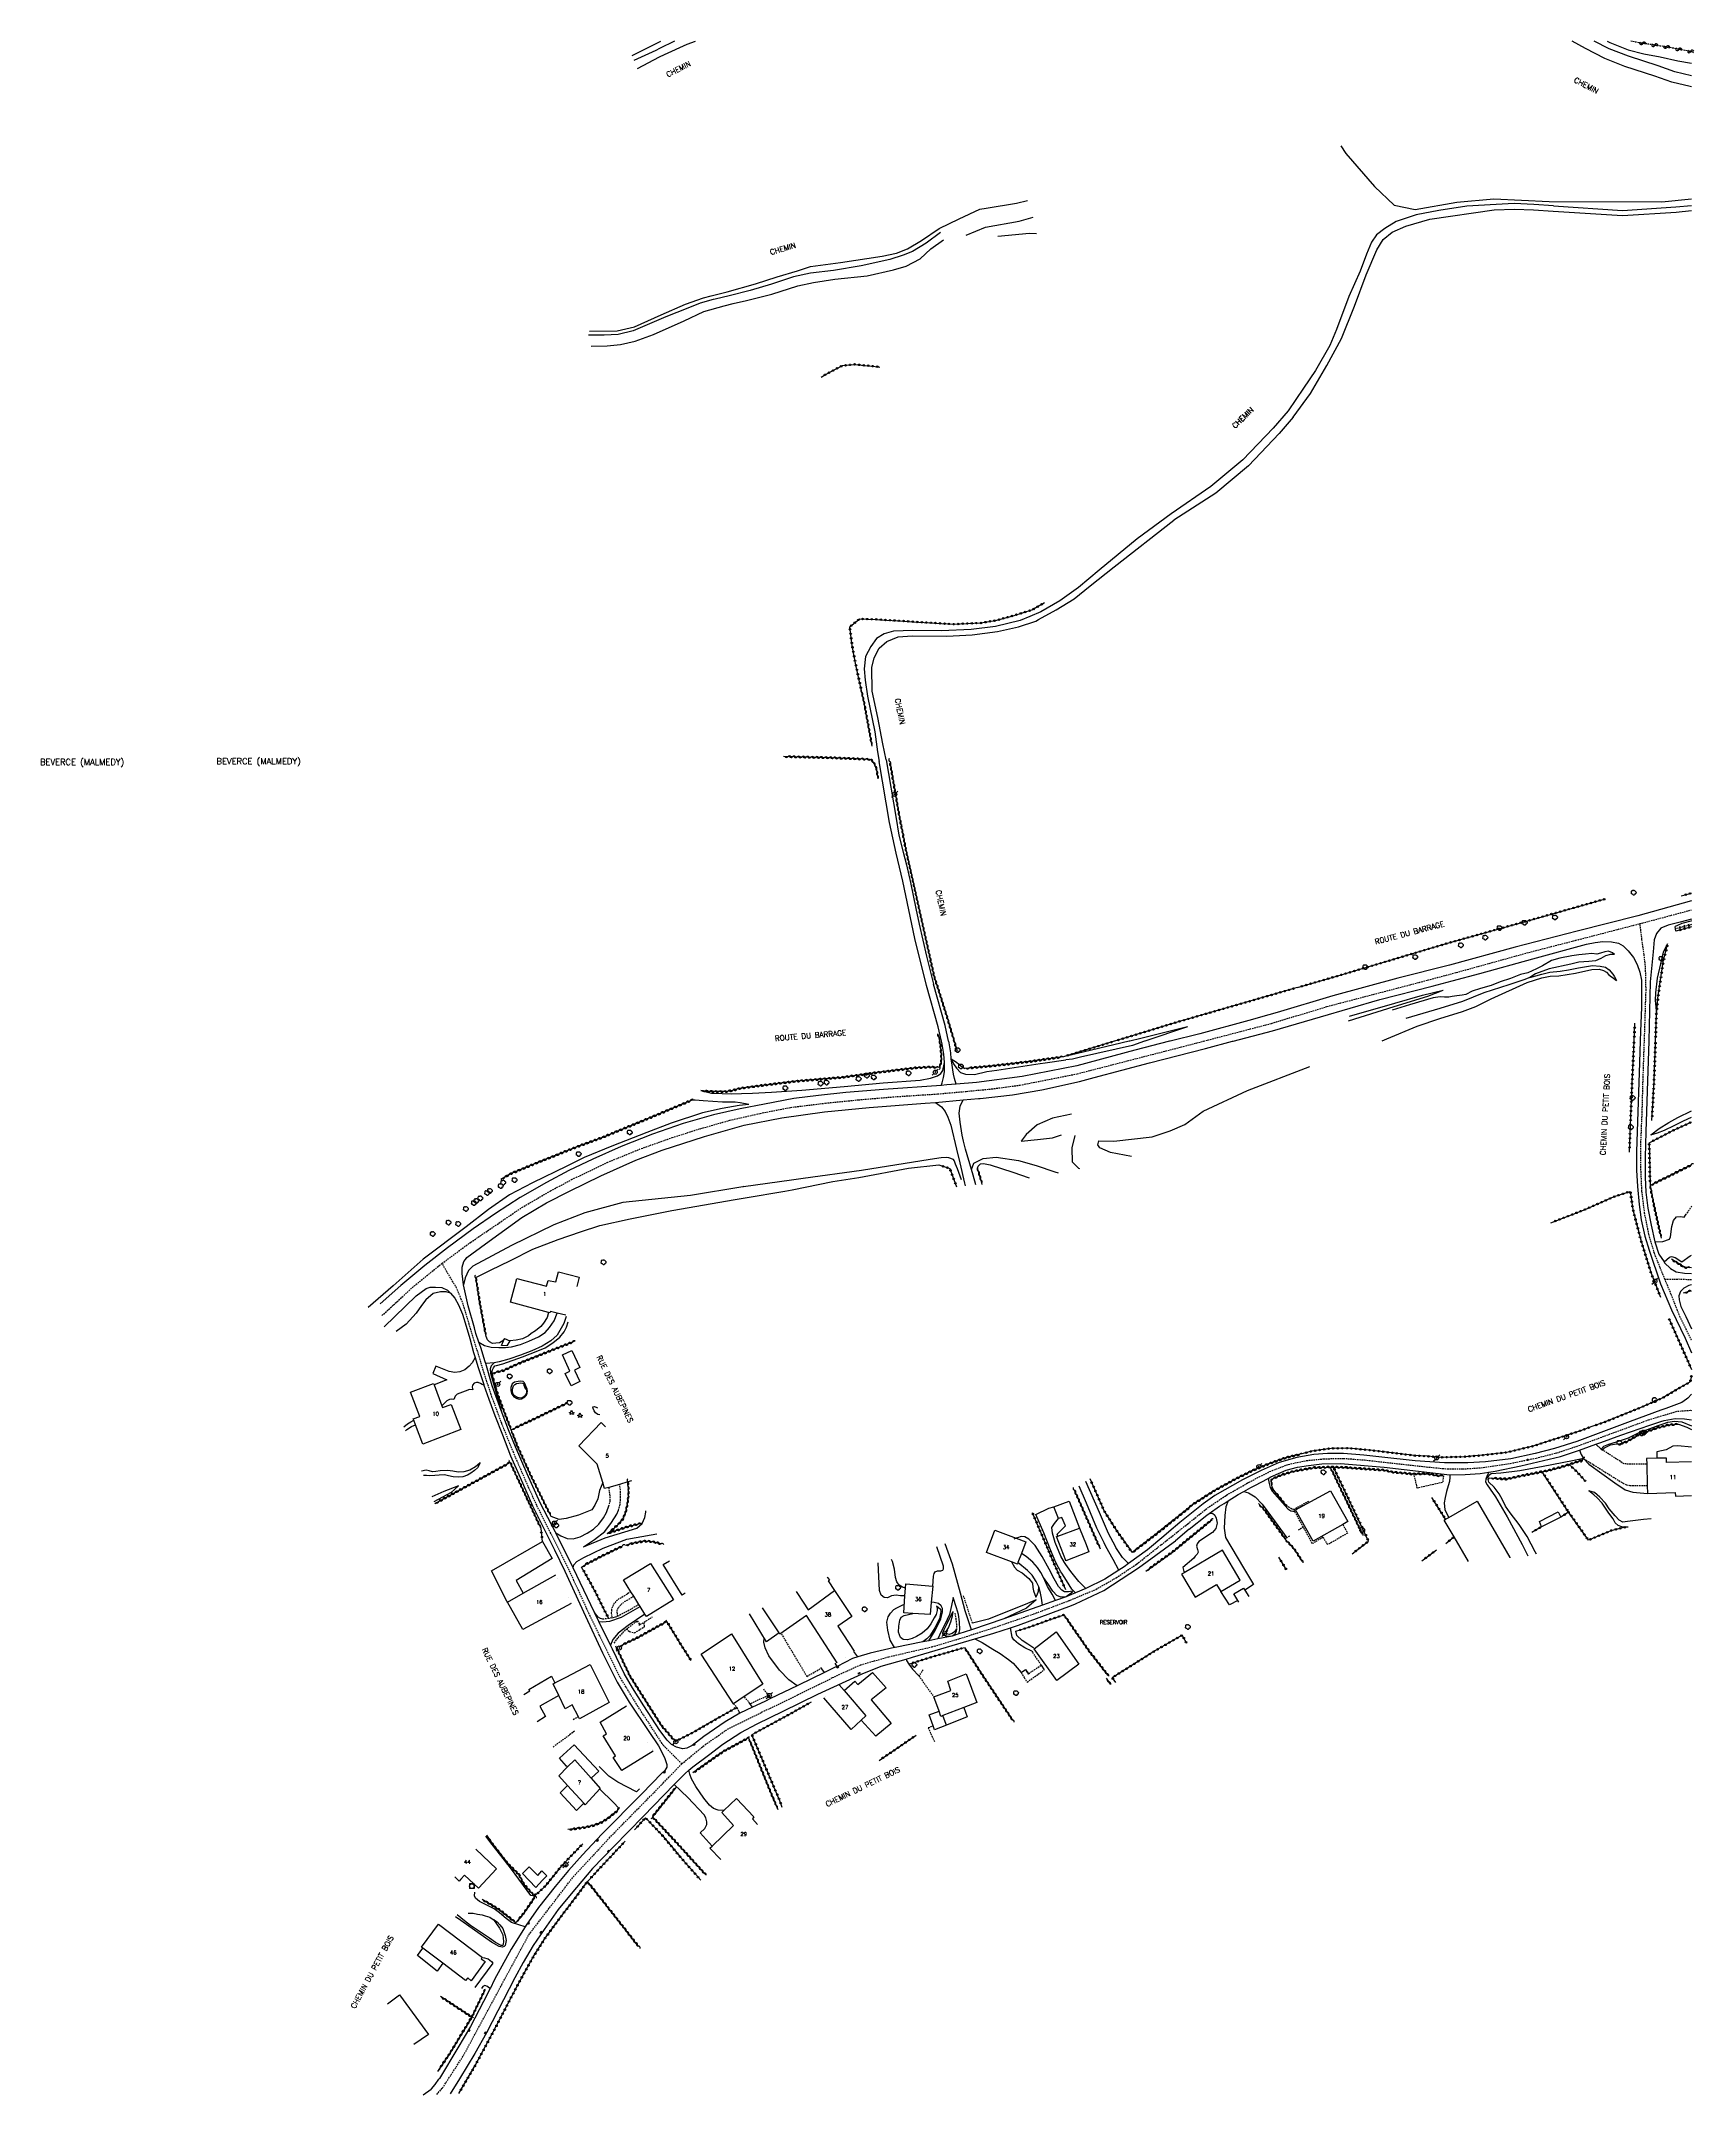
# Model space of a CAD drawing. Header units: millimetres. Extents: x 270000 to 271001, y 126000 to 127000.
# Drawn here: x 270457 to 271001, y 126324 to 127000 of the extents above; entities that cross this region are included whole.
import ezdxf
from ezdxf.enums import TextEntityAlignment as Align

# ---------------------------------------------------------------- set-up
doc = ezdxf.new("R2010")
doc.units = ezdxf.units.MM
doc.linetypes.add('DASHED', pattern=[0.75, 0.5, -0.25])
doc.layers.get('0').update_dxf_attribs({"linetype": 'CONTINUOUS'})
for name, color, linetype in [('W0001', 6, 'DASHED'), ('W0008', 7, 'CONTINUOUS'), ('W0017', 7, 'CONTINUOUS'), ('W0071', 7, 'CONTINUOUS'), ('W0101', 7, 'CONTINUOUS'), ('W0104', 1, 'CONTINUOUS'), ('W0105', 7, 'CONTINUOUS'), ('W0112', 1, 'DASHED'), ('W0120', 7, 'CONTINUOUS'), ('W0211', 2, 'CONTINUOUS'), ('W0214', 2, 'CONTINUOUS'), ('W0220', 5, 'DASHED'), ('W0300', 7, 'CONTINUOUS'), ('W0303', 7, 'CONTINUOUS'), ('W0310', 3, 'CONTINUOUS'), ('W0322', 7, 'CONTINUOUS'), ('W0323', 7, 'CONTINUOUS'), ('W0401', 7, 'CONTINUOUS'), ('W0420', 7, 'CONTINUOUS'), ('W0473', 7, 'CONTINUOUS'), ('W0501', 5, 'DASHED'), ('W0510', 5, 'CONTINUOUS'), ('W0515', 5, 'CONTINUOUS'), ('W0856', 7, 'CONTINUOUS'), ('W0980', 7, 'CONTINUOUS'), ('W0988', 4, 'CONTINUOUS'), ('W0989', 7, 'CONTINUOUS'), ('W0991', 7, 'CONTINUOUS')]:
    doc.layers.add(name, color=color, linetype=linetype)
doc.styles.get("Standard").update_dxf_attribs({"font": 'romans.shx', "width": 0.85})

# ---------------------------------------------------------------- blocks, each defined once
blk = doc.blocks.new('T473')
for p, q in [((-0.166667, 0.166667), (0.166667, -0.166667)), ((-0.166667, -0.166667), (0.166667, 0.166667)), ((0.500001, 0.500001), (1.000002, 1.000002)), ((-1.000002, -1.000002), (-0.500001, -0.500001))]:
    blk.add_line(p, q)
blk.add_ellipse((0, 0), major_axis=(0.471405, 0.471405), ratio=1, start_param=5.4977871438, end_param=11.780972451)
blk = doc.blocks.new('T300')
for p, q in [((-0.8, 0.51), (-0.86, 0.34)), ((-0.86, 0.34), (-0.86, 0.17)), ((-0.86, 0.17), (-0.74, 0.06)), ((-0.69, 0.63), (-0.8, 0.51)), ((-0.8, -0.06), (-0.74, 0.06)), ((-0.74, 0.06), (-0.69, 0.11)), ((-0.57, 0.69), (-0.69, 0.63)), ((-0.46, 0.69), (-0.57, 0.69)), ((-0.29, 0.63), (-0.46, 0.69)), ((-0.29, 0.63), (-0.17, 0.74)), ((-0.23, 0.57), (-0.29, 0.63)), ((-0.17, 0.74), (-0.06, 0.8)), ((-0.06, 0.8), (0.06, 0.8)), ((0.06, 0.8), (0.23, 0.74)), ((0.23, 0.74), (0.34, 0.63)), ((0.34, 0.63), (0.4, 0.51)), ((0.46, 0.46), (0.34, 0.46)), ((0.4, 0.51), (0.4, 0.46)), ((0.57, 0.4), (0.46, 0.46)), ((0.57, 0.4), (0.69, 0.29)), ((0.69, 0.29), (0.74, 0.17)), ((0.74, 0.06), (0.69, -0.17)), ((0.74, 0.17), (0.74, 0.06)), ((-0.8, -0.17), (-0.8, -0.06)), ((-0.8, -0.23), (-0.8, -0.17)), ((-0.74, -0.34), (-0.8, -0.23)), ((-0.69, -0.4), (-0.74, -0.34)), ((-0.51, -0.46), (-0.69, -0.4)), ((-0.4, -0.46), (-0.51, -0.46)), ((-0.4, -0.46), (-0.34, -0.46)), ((-0.34, -0.46), (-0.34, -0.4)), ((-0.34, -0.51), (-0.34, -0.46)), ((-0.29, -0.63), (-0.34, -0.51)), ((-0.17, -0.74), (-0.29, -0.63)), ((-0.06, -0.8), (-0.17, -0.74)), ((0.06, -0.8), (-0.06, -0.8)), ((0.17, -0.74), (0.06, -0.8)), ((0.23, -0.69), (0.17, -0.74)), ((0.29, -0.46), (0.23, -0.46)), ((0.29, -0.63), (0.23, -0.69)), ((0.46, -0.4), (0.29, -0.46)), ((0.34, -0.51), (0.29, -0.63)), ((0.34, -0.51), (0.34, -0.46)), ((0.57, -0.34), (0.46, -0.4)), ((0.63, -0.29), (0.57, -0.34)), ((0.69, -0.17), (0.63, -0.29))]:
    blk.add_line(p, q)
blk = doc.blocks.new('T401')
for p, q in [((-0.3, 0.3), (0, 0.3)), ((-0.3, -0.25), (-0.3, 0.3)), ((-0.3, 0.15), (0, 0.15)), ((-0.3, 0), (0, 0)), ((0, 0.3), (0, -0.25)), ((-0.3, -0.15), (0, -0.15)), ((-0.3, -0.25), (-0.3, -0.3)), ((-0.3, -0.3), (0, -0.3)), ((0, -0.3), (0, -0.25))]:
    blk.add_line(p, q)
blk = doc.blocks.new('T303')
for p, q in [((-0.77, 0), (-0.28, 0.21)), ((-0.28, -0.21), (-0.77, 0)), ((-0.28, 0.21), (0, 0.83)), ((0, 0.83), (0.28, 0.21)), ((0.28, 0.21), (0.83, 0)), ((0.83, 0), (0.28, -0.21)), ((-0.49, -0.63), (-0.28, -0.21)), ((0, -0.35), (-0.49, -0.63)), ((0.56, -0.63), (0, -0.35)), ((0.28, -0.21), (0.56, -0.63))]:
    blk.add_line(p, q)
blk = doc.blocks.new('T420')
for p, q in [((0.75, 0.75), (-0.75, 0.75)), ((-0.75, 0.75), (-0.75, -0.75)), ((0.75, 0.75), (0.75, -0.75)), ((0.75, -0.75), (-0.75, -0.75))]:
    blk.add_line(p, q)
blk.add_ellipse((0, 0), major_axis=(-0.53, 0.53), ratio=1, start_param=3.926991, end_param=10.210176)
blk = doc.blocks.new('T856')
for p, q in [((-0.125, 0), (0.125, 0)), ((0, 0.125), (0, -0.125))]:
    blk.add_line(p, q)
blk.add_ellipse((0, 0), major_axis=(-0.177, 0.177), ratio=1, start_param=3.9269908, end_param=10.2101761)
blk = doc.blocks.new('t323o')
at = {"color": 0, "linetype": 'Continuous'}
for radius in [0.25, 0.15]:
    blk.add_circle((0, 0), radius, dxfattribs=at)
blk = doc.blocks.new('t322o')
at = {"color": 0, "linetype": 'Continuous'}
for radius in [0.25, 0.15]:
    blk.add_circle((0, 0), radius, dxfattribs=at)
blk = doc.blocks.new('t310o')
at = {"color": 0, "linetype": 'Continuous'}
for centre, start, end in [((-0.5, 0.38), 216.8699, 323.1304), ((0.5, -0.37), 36.8699, 143.1303)]:
    blk.add_arc(centre, 0.625, start, end, dxfattribs=at)
blk = doc.blocks.new('t220o')
at = {"color": 0, "linetype": 'Continuous'}
for p, q in [((-0.25, 0.25), (0.25, 0.25)), ((-0.25, -0.25), (0.25, -0.25))]:
    blk.add_line(p, q, dxfattribs=at)
blk = doc.blocks.new('t500o')
at = {"color": 0, "linetype": 'Continuous'}
for centre, start, end in [((-0.5, 0.625), 216.869898, 323.130102), ((0.5, -0.125), 36.869898, 143.130102), ((0.5, -0.625), 36.869898, 143.130102), ((-0.5, 0.125), 216.869898, 323.130102)]:
    blk.add_arc(centre, 0.625, start, end, dxfattribs=at)

msp = doc.modelspace()

# ---------------------------------------------------------------- linework, layer by layer
at = {"layer": 'W0001'}
for points in [[(270983.03, 126709.72), (271000, 126714.24)], [(270839.23, 126671), (270839.42, 126671.05), (270861.76, 126676.89), (270880.04, 126682.45), (270907.45, 126689.62), (270922.58, 126693.64), (270946.42, 126700.25), (270961.91, 126704.24), (270983.03, 126709.72)], [(270984.47, 126671), (270984.47, 126671.05), (270984.55, 126673.21), (270985.02, 126687.88), (270984.85, 126695.34), (270984.37, 126699.55), (270983.68, 126704.41), (270983.03, 126709.72)], [(270588.9, 126597.96), (270598.34, 126604.89), (270615.18, 126616.34), (270624.64, 126621.81), (270631.53, 126625.5), (270643.26, 126631.17), (270654.47, 126635.73), (270664.57, 126639.32), (270673.15, 126642.06), (270683.55, 126645.03), (270693.54, 126647.31), (270703.54, 126649.25), (270715.09, 126650.67), (270725.87, 126651.76), (270737.89, 126652.77), (270752.01, 126653.7), (270761.39, 126654.54), (270769.74, 126655.35), (270778.99, 126656.57), (270797.87, 126660.32), (270836.34, 126670.24), (270839.23, 126671)], [(270991.2, 126592.73), (270989.67, 126596.58), (270987.76, 126601.25), (270985.95, 126607.53), (270984.55, 126614.47), (270983.66, 126621.76), (270983.31, 126629.39), (270983.29, 126636.87), (270983.74, 126647.65), (270984.03, 126658.24), (270984.47, 126671)], [(270569.12, 126580.76), (270570.79, 126582.29), (270579.17, 126590.05), (270588.9, 126597.96)], [(270667.79, 126433.35), (270661.7, 126439.46), (270653.37, 126452.23), (270647.53, 126461.72), (270640.66, 126475.65), (270637.31, 126482.68), (270630.46, 126497.67), (270625.44, 126507.71), (270620.05, 126518.37), (270616.41, 126526.54), (270612.37, 126535.84), (270608.56, 126545.32), (270605.35, 126554.05), (270602.72, 126561.91), (270600.86, 126568.2), (270598.38, 126576.14), (270597.83, 126578.01), (270595.9, 126584.51), (270595.23, 126586.17), (270593.72, 126589.87), (270592.14, 126592.49), (270590.53, 126595.18), (270588.9, 126597.96)], [(270991.2, 126592.73), (270995.7, 126592.82), (271000, 126592.64)], [(271000, 126572.66), (270999.99, 126572.68), (270996.23, 126580.29), (270993.3, 126587.74), (270991.2, 126592.73)], [(270667.79, 126433.35), (270675.43, 126439.59), (270682.81, 126444.71), (270694.05, 126450.3), (270705.91, 126455.99), (270712.91, 126459.41), (270717.33, 126461.69), (270726.62, 126465.93), (270735.9, 126468.56), (270750.13, 126471.86), (270759.24, 126474.53), (270770.9, 126478.3), (270783.54, 126482.64), (270795.39, 126487.1), (270795.61, 126487.2), (270804, 126490.73), (270810.71, 126494.55), (270817.38, 126499), (270825.53, 126505.41), (270827.98, 126507.34), (270834.28, 126512.32), (270840.7, 126517.47), (270846.54, 126521.44), (270847, 126521.75), (270854.05, 126525.78), (270854.45, 126526.01), (270861.16, 126529.46), (270867.3, 126531.84), (270873.36, 126533.12), (270878.96, 126533.67), (270885.46, 126533.83), (270892.42, 126533.29), (270911.98, 126531.1), (270919.74, 126530.34), (270924.66, 126530.35), (270930.71, 126530.73), (270939.56, 126532), (270948.82, 126533.92), (270955.71, 126535.64), (270962.91, 126538.04), (270973.53, 126541.96), (270985.77, 126546.49), (270988.95, 126547.44), (270995.33, 126549.34), (270999.65, 126549.65), (271000, 126549.61)], [(270587.15, 126324.62), (270589.05, 126326.69), (270595.98, 126337.38), (270608.58, 126360.75), (270617.46, 126377.09), (270632.06, 126396.15), (270643.91, 126408.94), (270661.17, 126426.5), (270667.79, 126433.35)]]:
    msp.add_lwpolyline(points, dxfattribs=at)
at = {"layer": 'W0008'}
for points in [[(271000, 126717.25), (270982.28, 126712.29), (270962.31, 126707.2), (270941.94, 126701.92), (270920.33, 126696.07), (270903.38, 126691.79), (270881.97, 126685.93), (270863.7, 126680.49), (270860.92, 126679.67), (270854.29, 126677.87), (270838.2, 126673.51), (270828.48, 126671.05), (270828.29, 126671)], [(271000, 126711.2), (270996.26, 126710.22), (270992.28, 126709.19), (270989.88, 126708.23), (270988.42, 126706.43), (270987.72, 126704.34), (270987.37, 126700.39), (270986.39, 126690.56), (270986.09, 126676.07), (270985.94, 126671.05), (270985.94, 126671)], [(270849, 126671), (270849.18, 126671.05), (270862.08, 126674.4), (270877.91, 126679.04), (270897.45, 126684.78), (270914.62, 126689.17), (270921.28, 126690.93), (270930.36, 126693.33), (270947.82, 126698.1), (270965.46, 126702.97), (270968.22, 126703.48), (270970.77, 126703.81), (270973.61, 126703.75), (270973.65, 126703.74), (270975.9, 126703.32), (270977.47, 126702.37), (270979.12, 126700.75), (270980.93, 126698.59), (270982.04, 126696.32), (270982.97, 126693.77), (270983.51, 126691.12), (270983.54, 126686.78), (270983.55, 126682.08), (270983.19, 126674.34), (270983.08, 126671.05), (270983.07, 126671)], [(270828.29, 126671), (270816.88, 126668.12), (270797.8, 126662.98), (270779.77, 126659.42), (270764.73, 126657.5), (270758.01, 126656.91), (270755.02, 126656.65), (270753.15, 126656.52), (270734.1, 126655.2), (270721.76, 126654.15), (270712.76, 126653.23), (270704.61, 126652.2), (270694.97, 126650.37), (270687.01, 126648.79), (270678.2, 126646.85), (270668.27, 126643.93), (270658.17, 126640.44), (270647.85, 126636.45), (270638.51, 126632.21), (270630.64, 126628.47), (270623.32, 126624.58), (270614.62, 126619.66), (270606.53, 126614.39), (270599.11, 126609.27), (270590.71, 126603.07), (270583.24, 126597.25), (270575.39, 126590.67), (270568.55, 126584.61)], [(271000, 126554.97), (270998.76, 126553.6), (270998.28, 126553.27), (270996.82, 126552.22), (270991.49, 126550.27), (270989.86, 126549.67), (270979.82, 126545.96), (270962.28, 126539.41), (270954.95, 126537.04), (270948.55, 126535.4), (270940.56, 126533.72), (270932.16, 126532.71), (270926.42, 126532.38), (270918.66, 126532.34), (270909.06, 126532.99), (270898.05, 126534.24), (270892.22, 126534.89), (270885.51, 126535.38), (270880.26, 126535.39), (270875.67, 126535.04), (270870.11, 126534.11), (270864.28, 126532.43), (270858.39, 126529.85), (270852.25, 126526.76), (270843.18, 126521.6), (270839.34, 126518.86), (270831.69, 126512.72), (270828.06, 126509.62), (270826.42, 126508.26), (270820.95, 126503.73), (270814.77, 126499.21), (270813.36, 126498.18), (270811.57, 126497.03), (270806.96, 126494.06), (270800.67, 126491.03), (270797.34, 126489.64), (270795.2, 126488.74), (270794.21, 126488.32), (270790.73, 126487.07), (270786.5, 126485.57), (270773.71, 126481), (270763.06, 126477.45), (270758.92, 126476.08), (270756.73, 126475.35), (270752.02, 126474.42), (270749.07, 126473.84), (270747.06, 126473.45), (270737.98, 126471.66), (270737.78, 126471.62), (270729.76, 126469.78), (270725.75, 126468.5), (270723.99, 126467.94), (270718.91, 126465.4), (270718.3, 126465.09), (270714.71, 126463.36), (270706.22, 126459.27), (270705.71, 126459.02), (270697, 126454.81), (270695.09, 126453.88), (270691.05, 126451.98), (270686.93, 126450.04), (270686.92, 126450.03), (270682.11, 126447.13), (270675.05, 126442.29), (270671.21, 126439.33), (270669.48, 126438.49), (270668.18, 126438.27), (270666.03, 126438.81), (270664.4, 126439.68), (270663, 126441.15), (270660.62, 126444.31), (270655.31, 126452.4), (270651.52, 126458.35), (270648.86, 126463.02), (270644.97, 126471.01), (270644.31, 126472.37), (270640.54, 126480.14), (270639.11, 126483.09), (270632.09, 126497.83), (270626.34, 126509.38), (270626.27, 126509.52), (270621.25, 126519.15), (270616.89, 126528.75), (270613.08, 126537.65), (270610.75, 126543.26), (270608.41, 126549.57), (270605.38, 126557.72), (270603.28, 126564.98), (270603.1, 126565.61), (270601.65, 126570.31), (270601.05, 126572.05), (270600.07, 126574.94), (270599.56, 126576.71), (270597.49, 126583.99), (270595.98, 126590.95), (270595.54, 126594.65), (270595.49, 126596.73), (270596.07, 126598.54), (270596.61, 126599.26), (270597.11, 126599.92), (270603.17, 126604.44), (270615.2, 126613.1), (270623.24, 126617.82), (270630.84, 126621.76), (270641.17, 126626.76), (270652.68, 126631.92), (270661.3, 126635.15), (270675.25, 126639.74), (270688.28, 126643.47), (270700.68, 126645.81), (270714.77, 126647.84), (270729.41, 126649.18), (270747.84, 126650.62), (270751.3, 126650.92), (270760.31, 126651.71), (270765.44, 126652.15), (270766, 126652.2), (270776.61, 126653.41), (270786.2, 126655.09), (270798.59, 126657.76), (270803.43, 126659.05), (270821.69, 126663.95), (270840.03, 126668.67), (270849, 126671)], [(270983.07, 126671), (270982.71, 126660.58), (270982.18, 126644.61), (270981.85, 126634.66), (270981.91, 126628.59), (270982.15, 126623.24), (270982.7, 126617.35), (270983.36, 126612.31), (270984.66, 126606.95), (270986, 126602.32), (270989.76, 126591.25), (270993.43, 126582.68), (270997.86, 126573.38), (271000, 126568.5)], [(270985.94, 126671), (270985.65, 126661.3), (270984.97, 126641.18), (270984.67, 126632.87), (270984.68, 126626.27), (270984.97, 126621.43), (270985.59, 126616.16), (270986.66, 126610.58), (270987.93, 126605.02), (270989.24, 126601.02), (270990.92, 126598.44), (270991.08, 126598.18), (270993.07, 126596.25), (270994.96, 126595.14), (270997.63, 126594.77), (271000, 126594.66)], [(270569.85, 126577.05), (270580.44, 126587.24), (270583.67, 126589.71), (270584.98, 126590.13), (270586.71, 126590.18), (270588.85, 126590.05), (270590.66, 126589.12), (270591.68, 126588.19), (270593.14, 126586.56), (270594.37, 126584.29), (270595.65, 126581.28), (270596.83, 126577.35), (270598.03, 126573.26), (270599.28, 126568.63), (270599.79, 126566.95), (270600.66, 126564.08), (270602.61, 126558.1), (270602.69, 126557.89), (270604.34, 126553.24), (270606.33, 126547.89), (270608.76, 126541.58), (270611.47, 126534.66), (270614.63, 126527.52), (270618.72, 126518.22), (270622.2, 126511.16), (270625.91, 126503.74), (270629.28, 126496.77), (270636.08, 126481.97), (270641.66, 126469.86), (270646.49, 126460.24), (270650.44, 126453.65), (270656.91, 126443.94), (270660.13, 126439.22), (270662.15, 126435.47), (270662.9, 126433.18), (270662.88, 126432.27), (270662.23, 126431.2), (270661.2, 126430.28), (270654.65, 126423.46), (270641.47, 126410.18), (270635.1, 126403.39), (270630.51, 126398.21), (270626.1, 126392.96), (270620.67, 126386.12), (270616.6, 126380.33), (270616.24, 126379.76), (270611.64, 126372.4), (270606.18, 126362.38), (270604.7, 126359.36)], [(271000, 126590.89), (270999.11, 126590.72), (270997.49, 126589.85), (270996.3, 126588.73), (270995.76, 126587.29), (270995.91, 126585.96), (270996.49, 126583.76), (270998.13, 126580.52), (271000, 126576.48)], [(270834.75, 126510.52), (270840.52, 126515.19), (270841.24, 126515.69), (270844.65, 126518.07), (270846.18, 126519.03), (270847.51, 126519.87), (270850.85, 126521.97), (270852.67, 126522.95), (270855.02, 126524.23), (270856.32, 126524.93), (270860.65, 126527.23), (270861.53, 126527.7), (270866.67, 126529.93), (270870.4, 126530.98), (270873.98, 126531.52), (270878.4, 126531.98), (270884.44, 126532.13), (270898.87, 126530.96), (270920.45, 126528.45), (270920.49, 126528.44), (270925.54, 126528.48), (270930.45, 126528.84), (270933.29, 126529.3), (270935.36, 126529.63), (270943.8, 126531.32), (270956.92, 126534.42), (270963.14, 126536.57), (270966.37, 126537.68), (270968.53, 126538.47), (270970.14, 126539.07), (270976.72, 126541.48), (270986.26, 126544.79), (270989.93, 126545.97), (270990.97, 126546.3), (270994.6, 126546.95), (270997.69, 126546.86), (271000, 126546.48)], [(270665.26, 126426.59), (270668.94, 126430.14), (270670.13, 126431.23), (270671.4, 126432.4), (270676.62, 126436.2), (270681.28, 126439.77), (270687.2, 126443.63), (270692.61, 126446.48), (270701.09, 126450.71), (270712.57, 126456.3), (270727.09, 126462.98), (270733.43, 126465.46), (270741.58, 126467.82), (270743.67, 126468.43), (270764.15, 126474.45), (270770.45, 126476.31), (270775.96, 126478.1), (270778.61, 126478.96), (270796.03, 126485.44), (270797.36, 126485.94), (270806.6, 126490.37), (270818, 126497.82), (270829.39, 126506.12), (270830.2, 126506.7)], [(270834.75, 126510.52), (270830.2, 126506.7)], [(270665.26, 126426.59), (270655.15, 126416.17), (270645.31, 126406.07), (270638.45, 126398.88), (270631.42, 126390.6), (270627.11, 126385.38), (270622.49, 126378.91), (270618.85, 126373.57), (270615.58, 126367.97), (270612.89, 126362.93), (270603.51, 126344.84), (270599.66, 126338.04), (270594.69, 126329.72), (270591.64, 126324.8)], [(270604.58, 126359.11), (270603.99, 126357.91), (270598.26, 126346.92), (270594.09, 126339.95), (270588.03, 126329.83)], [(270604.58, 126359.11), (270604.7, 126359.36)], [(270582.66, 126324.44), (270585.39, 126326.38), (270585.44, 126326.45), (270586.64, 126327.9), (270587.91, 126329.65), (270588.03, 126329.83)]]:
    msp.add_lwpolyline(points, dxfattribs=at)
at = {"layer": 'W0017'}
for points in [[(270751.3, 126650.92), (270753.22, 126649.49), (270754.47, 126647.95), (270755.35, 126646.05), (270756.34, 126643.4), (270758.12, 126635.51), (270759.23, 126631.01), (270760.84, 126624.33), (270761.07, 126623.44)], [(270764.53, 126623.76), (270763.61, 126627.02), (270763.09, 126628.86), (270761.1, 126635.49), (270760.47, 126638.17), (270760.01, 126640.12), (270759.33, 126644.36), (270759.02, 126647.41), (270759.37, 126649.63), (270760.31, 126651.71)], [(270987.93, 126605.02), (270990.52, 126605.15), (270992.69, 126605.89), (270993.06, 126606.68), (270993.51, 126610.12), (270994.03, 126612.04), (270995.04, 126613.26), (270996.45, 126613.43), (270997.5, 126613.17), (270998.22, 126614.15)], [(270990.92, 126598.44), (270992.7, 126599.95), (270993.42, 126600.26), (270994.56, 126599.93), (270996.79, 126598.43), (270999.52, 126600.43), (271000, 126600.65)], [(270601.05, 126572.05), (270602.89, 126570.99), (270605.1, 126570.38), (270607.64, 126570.31), (270609.77, 126570.33), (270611.73, 126570.55), (270614.7, 126571.31), (270617.44, 126572.33), (270620.61, 126573.81), (270622.85, 126575.24), (270624.26, 126576.88), (270625.79, 126579.01), (270626.82, 126581.62)], [(270629.79, 126580.45), (270629.03, 126578.18), (270626.77, 126574.39), (270624.71, 126572.45), (270621.86, 126570.72), (270618.49, 126569.17), (270614.75, 126567.79), (270610.85, 126566.41), (270607.71, 126565.58), (270606.03, 126565.26), (270603.28, 126564.98)], [(270599.79, 126566.95), (270598.84, 126565.29), (270597.85, 126564.11), (270596.42, 126562.95), (270594.76, 126562.25), (270593.08, 126562.03), (270591.27, 126562.35), (270586.85, 126564.19), (270585.86, 126561.76), (270590.44, 126559.69), (270586.33, 126558.01)], [(270602.69, 126557.89), (270602.09, 126558.07), (270601.53, 126558.47), (270600.78, 126558.82), (270600.23, 126558.82), (270599.5, 126558.55), (270598.92, 126557.92), (270598.84, 126557.19), (270599.02, 126556.34), (270597.91, 126556.49), (270596.5, 126555.96), (270593.89, 126554.98), (270593.26, 126554.23), (270592.81, 126553.15), (270592.03, 126553.33), (270591.32, 126553.2), (270590.47, 126552.72), (270588.89, 126551.13)], [(270968.53, 126538.47), (270970.21, 126536.86), (270970.76, 126536.56)], [(270963.14, 126536.57), (270963.71, 126535.12), (270964.49, 126533.75)], [(271000, 126537.52), (270995.48, 126537.99), (270993.78, 126537.87), (270991.64, 126536.68), (270988.51, 126536.01), (270988.53, 126533.85)], [(270814.77, 126499.21), (270812.78, 126501.19), (270810.58, 126504.55), (270810.45, 126504.81), (270808.19, 126509.12), (270805.19, 126516.06), (270800.66, 126526.19)], [(270860.65, 126527.23), (270860.99, 126525.58), (270861.39, 126524.23), (270862.03, 126523.06), (270867.15, 126517.2), (270868.19, 126516.58), (270869.44, 126516.35)], [(270920.45, 126528.45), (270920.51, 126527.62), (270920.35, 126526.24), (270919.95, 126524.8), (270919.41, 126522.96), (270918.94, 126520.92), (270918.58, 126519.18), (270918.86, 126516.93), (270920.16, 126514.41)], [(270933.29, 126529.3), (270932.78, 126528.24), (270932.27, 126527), (270932.25, 126526.1), (270932.72, 126525.1), (270933.71, 126523.73), (270935.45, 126521.14), (270939.35, 126514.56), (270944.23, 126505.49), (270946.14, 126501.71)], [(270626.34, 126509.38), (270628.01, 126508.38), (270630.13, 126507.47), (270632.09, 126507.4), (270634.32, 126508.03), (270636.68, 126509.19), (270638.75, 126510.52), (270640.46, 126512.22), (270642.07, 126514.28), (270643, 126515.99), (270643.9, 126518.57)], [(270811.57, 126497.03), (270809.67, 126500.55), (270807.26, 126504.86), (270806.69, 126506.02), (270804.32, 126510.9), (270800.93, 126519.12), (270798.55, 126524.65)], [(270847.51, 126519.87), (270846.78, 126517.88), (270846.44, 126515.01), (270846.22, 126510.89), (270846.61, 126507.78), (270852.58, 126497.86), (270855.91, 126492.31), (270853.04, 126490.48)], [(270852.67, 126522.95), (270854.28, 126522.45), (270856.43, 126521.12), (270858.77, 126518.79), (270862.98, 126512.97), (270866.8, 126507.69)], [(270635.46, 126504.69), (270639.09, 126507.12), (270642.5, 126509.77), (270644.65, 126512.71), (270646.45, 126515.52), (270646.97, 126516.76)], [(270635.46, 126504.69), (270642.53, 126507.71), (270653.03, 126510.91), (270654.77, 126512.44), (270655.62, 126514.36), (270655.93, 126516.14), (270655.92, 126516.54)], [(270797.34, 126489.64), (270796.1, 126490.83), (270794.3, 126493.7), (270792.79, 126496.06), (270792.54, 126496.46), (270790.84, 126499.6), (270789.13, 126503.7), (270786.88, 126509.32), (270784.22, 126515.41), (270788.53, 126517.4), (270790.21, 126517.86)], [(270800.67, 126491.03), (270798.44, 126493.35), (270795.77, 126496.58), (270794.1, 126498.96), (270793.71, 126499.62), (270792.49, 126501.68), (270790.65, 126506.13), (270789.73, 126509.2), (270789.56, 126511.11), (270790.42, 126512.45), (270791.72, 126514.01)], [(270841.24, 126515.69), (270842.34, 126515.8), (270843.18, 126515.13), (270843.62, 126514.16), (270843.89, 126512.51), (270843.53, 126510.7), (270842.37, 126509.48), (270837.94, 126506.53), (270837.32, 126505.75), (270837.1, 126504.92), (270837.42, 126503.84), (270837.63, 126502.99), (270837.36, 126502.31), (270836.64, 126501.65), (270836.2, 126500.96), (270832.62, 126497.88), (270833.03, 126496.21)], [(270632.09, 126497.83), (270632.23, 126498.78), (270633.27, 126499.93), (270635.57, 126501.18), (270641.9, 126504.25), (270649.67, 126507.21), (270657.69, 126508.72), (270659.54, 126508.98)], [(270750.33, 126491.79), (270750.61, 126495.03), (270750.8, 126495.91), (270751.17, 126496.49), (270751.92, 126496.85), (270753, 126496.87), (270753.68, 126497), (270753.9, 126497.51), (270753.86, 126498.36), (270751.7, 126504.73)], [(270763.06, 126477.45), (270761.07, 126483.68), (270759.44, 126489.46), (270756.84, 126498.99), (270754.48, 126505.72)], [(270786.5, 126485.57), (270786.09, 126487.84), (270785.77, 126489.47), (270785.21, 126491.52), (270784.39, 126493.27), (270783.01, 126495.36), (270781.56, 126496.9), (270778.38, 126499.58)], [(270790.73, 126487.07), (270789.67, 126489.15), (270788.14, 126491.66), (270786.77, 126494.63), (270785.9, 126496.25), (270784.77, 126497.95), (270783.29, 126499.63), (270781.11, 126501.57), (270779.5, 126502.57)], [(270640.54, 126480.14), (270641.7, 126480.01), (270644.08, 126480.24), (270647.93, 126481.59), (270654.05, 126485.15)], [(270737.78, 126471.62), (270736.33, 126474.06), (270735.53, 126477.36), (270735.27, 126479.89), (270735.72, 126481.66), (270736.42, 126482.94), (270737.56, 126484.14), (270738.55, 126484.71), (270740.78, 126485.78)], [(270749.07, 126473.84), (270751.16, 126477.16), (270753, 126481.05), (270753.6, 126483.24), (270753.61, 126484.44), (270753.14, 126485.37), (270752.21, 126486.03), (270750.87, 126486.42), (270749.84, 126486.54)], [(270758.92, 126476.08), (270759.26, 126477.46), (270759.15, 126480), (270758.77, 126482.48), (270758.21, 126484.68), (270757.04, 126488.11), (270756.5, 126485.41), (270755.81, 126482.42), (270754.29, 126479.21), (270753.12, 126476.83), (270752.02, 126474.42)], [(270850.69, 126487.1), (270847.99, 126485.61), (270845.18, 126489.98)], [(270655.63, 126482.61), (270650.18, 126478.88), (270646.84, 126476.33), (270645.14, 126474.23), (270644.31, 126472.37)], [(270783, 126470.36), (270780.65, 126471.53), (270778.54, 126472.8), (270777.07, 126474.16), (270776.49, 126475.05), (270775.96, 126478.1)], [(270705.71, 126459.02), (270703.02, 126461), (270699.94, 126464.15), (270696.41, 126468.91), (270695.21, 126471.45), (270694.83, 126473.38), (270694.85, 126474.57)], [(270764.15, 126474.45), (270766.6, 126473.28), (270770.16, 126471.11), (270772.54, 126469.59), (270775.22, 126467.64), (270776.77, 126466.45), (270779.43, 126463.42)], [(270714.71, 126463.36), (270713.49, 126465.03)], [(270718.91, 126465.4), (270718.27, 126466.43)], [(270725.75, 126468.5), (270724.43, 126470.28)], [(270741.58, 126467.82), (270741.71, 126467.33), (270742.53, 126466.16), (270743.71, 126464.49), (270745.76, 126462.28)], [(270686.48, 126450.6), (270686.92, 126450.03)], [(270691.05, 126451.98), (270690.18, 126453.24)], [(270695.92, 126456.26), (270695.99, 126456.16), (270697, 126454.81)], [(270681.61, 126417.95), (270679.73, 126418.16), (270678.27, 126418.61), (270676.96, 126419.72), (270675.09, 126422), (270672.45, 126425.87), (270670.96, 126428.46), (270670.44, 126429.93), (270670.13, 126431.23)], [(270677.76, 126406.32), (270673.8, 126410.63), (270675.37, 126412.03), (270675.99, 126413.35), (270676.05, 126414.29), (270675.72, 126415.55), (270675.12, 126416.55), (270669.78, 126422.26), (270665.26, 126426.59)], [(270616.24, 126379.76), (270614.22, 126380.36), (270611.76, 126381.15), (270609.97, 126382.44), (270607.84, 126384.31), (270606.08, 126385.6), (270601.28, 126388.09), (270599.9, 126389.16), (270599.55, 126389.9), (270599.69, 126391.09)], [(270597.51, 126384.27), (270597.98, 126384.25), (270599.11, 126384.18), (270600.59, 126383.93), (270602.08, 126383.7), (270603.15, 126383.4), (270604.66, 126382.88), (270605.77, 126382.19), (270605.85, 126382.14), (270607.09, 126381.34), (270607.93, 126380.41), (270608.92, 126379.15), (270609.66, 126376.91), (270610.04, 126375.26), (270609.69, 126373.61), (270609.32, 126373.25), (270608.77, 126373.09), (270607.67, 126373.25), (270605.19, 126374.68), (270595.05, 126381.82), (270593.39, 126383)], [(270602.4, 126369.67), (270604.04, 126369.2), (270605.19, 126368.32), (270605.68, 126367.79), (270599.69, 126359.8)], [(270604.58, 126359.11), (270604.7, 126359.36), (270603.91, 126360.08), (270602.97, 126360.45), (270602.34, 126360.11), (270601.94, 126359.45)]]:
    msp.add_lwpolyline(points, dxfattribs=at)
at = {"layer": 'W0071'}
for points in [[(270665.42, 127000), (270660.49, 126997.57), (270659.2, 126996.94), (270652.01, 126993.56)], [(270653.25, 126991.02), (270660.51, 126994.78), (270662.08, 126995.6), (270669.52, 126998.93), (270672.34, 127000)], [(271000, 126984.96), (270999.53, 126985.07), (270993.47, 126986.53), (270987.92, 126988.48), (270978.02, 126991.69), (270971.41, 126994.28), (270965.09, 126997.52), (270960.74, 127000)], [(271000, 126988.57), (270994.47, 126989.91), (270989.04, 126991.81), (270979.2, 126995), (270972.86, 126997.49), (270967.95, 127000)], [(270954.56, 126945.8), (270948.13, 126946.3), (270941.68, 126946.54), (270935.68, 126946.24), (270926.04, 126945.72), (270916.87, 126944.3), (270909.34, 126942.87), (270902.81, 126940.66), (270899.07, 126938.38), (270896.36, 126936.29), (270894.74, 126933.9), (270893.1, 126929.89), (270890.99, 126924.27), (270887.28, 126915.96), (270883.22, 126905.14), (270881, 126899.89), (270876.31, 126891.7), (270872.27, 126885.82), (270867.24, 126878.4), (270862.31, 126872.64), (270852.38, 126862.24), (270841.89, 126853.46), (270828.75, 126844.48), (270817.6, 126836.31), (270805.05, 126826.01), (270798.35, 126820.27), (270792.15, 126815.85), (270785.92, 126812.28), (270782.29, 126810.77), (270779.1, 126809.44), (270771.02, 126807.45), (270763.02, 126806.4), (270753.18, 126806.07), (270743.84, 126806.16), (270737.44, 126805.9), (270734.37, 126805.06), (270731.9, 126803.47), (270729.95, 126800.88), (270728.26, 126797.52), (270727.78, 126793.55), (270728.16, 126789.79), (270728.9, 126784.55), (270731.28, 126772.81), (270732.19, 126766.17), (270732.71, 126763.04)], [(270868.87, 126876.34), (270874.57, 126884.09), (270880.01, 126893.3), (270884.86, 126902.2), (270889.08, 126912.77), (270892.96, 126923.16), (270896.42, 126931.37), (270898.57, 126934.76), (270901.47, 126937.2), (270905.99, 126939.14), (270913.92, 126941.4), (270935.1, 126944.45), (270941.75, 126944.71), (270948.03, 126944.54), (270954.46, 126944.09), (270977.26, 126942.58), (270994.97, 126943.73), (271000, 126944.24)], [(270954.56, 126945.8), (270977.26, 126944.3), (270994.83, 126945.44), (271000, 126945.96)], [(270752.92, 126937.03), (270748.19, 126933.53), (270743.68, 126930.76), (270740.63, 126929.6), (270736.21, 126928.21), (270726.84, 126926.06), (270717.65, 126924.59), (270710.15, 126923.69), (270704.55, 126922.44), (270697.35, 126920.04), (270690.29, 126917.97), (270683.39, 126916.22), (270678.78, 126915.12), (270678.1, 126914.95), (270673.8, 126913.74), (270669.73, 126912.11), (270662.53, 126909.33), (270651.84, 126904.68), (270646.89, 126903.51), (270642.22, 126903.3), (270637.08, 126903.32)], [(270637.97, 126899.61), (270643.22, 126899.75), (270647.68, 126900.21), (270652.49, 126901.3), (270658.46, 126903.53), (270668.52, 126908.03), (270675.01, 126911.02), (270681.74, 126912.94), (270684.69, 126913.64), (270689.1, 126914.69), (270697.46, 126916.7), (270706.01, 126919.54), (270711.15, 126920.61), (270718.16, 126921.66), (270728.82, 126922.79), (270737.46, 126924.76), (270741.66, 126925.94), (270746.25, 126928.41), (270749.72, 126931.62), (270753.88, 126934.66)], [(270868.87, 126876.34), (270864.27, 126870.88), (270854.18, 126860.31), (270843.45, 126851.34), (270829.7, 126842.46)], [(270735.01, 126763.54), (270733.97, 126768.9), (270732.3, 126777.49), (270730.41, 126786.18), (270730.31, 126793.99), (270731.13, 126797.13), (270732.72, 126800.32), (270735.28, 126802.48), (270738.92, 126804.06), (270743.59, 126804.37), (270754.94, 126804.31), (270763.27, 126804.74), (270771.64, 126805.85), (270778.6, 126807.3), (270784.25, 126809.22), (270785.11, 126809.7), (270790.96, 126812.9), (270796.86, 126816.51), (270802.13, 126820.77), (270810.06, 126827.12), (270829.7, 126842.46)], [(270753.21, 126671), (270753.2, 126671.04), (270752.15, 126675.76), (270748.29, 126689.32), (270744.48, 126704.84), (270740.46, 126723.64), (270738.28, 126732.85), (270736.15, 126742.94), (270732.71, 126763.04)], [(270735.01, 126763.54), (270738.18, 126744.93), (270739.21, 126738.84), (270740.59, 126733.18), (270741.72, 126729.01), (270743.07, 126723.22), (270744.84, 126714.73), (270745.93, 126709.58), (270748.25, 126699.04), (270750.57, 126689.75)], [(270755.59, 126671), (270755.58, 126671.04), (270754.43, 126676.19), (270750.57, 126689.75)], [(270753.15, 126656.52), (270753.44, 126657.35), (270753.89, 126659.11), (270754.2, 126661), (270754.23, 126662.26), (270754.26, 126664.01), (270753.97, 126666.8), (270753.43, 126670.03), (270753.21, 126671)], [(270758.01, 126656.91), (270757.56, 126658.73), (270757.17, 126660.23), (270756.97, 126661.64), (270756.76, 126663.12), (270756.45, 126665.2), (270756.25, 126667.23), (270755.71, 126670.46), (270755.59, 126671)]]:
    msp.add_lwpolyline(points, dxfattribs=at)
at = {"layer": 'W0101'}
for points in [[(270629.62, 126580.94), (270626.82, 126581.62), (270624.58, 126582.15), (270624.42, 126581.7), (270623.89, 126581.85), (270611.4, 126585.21), (270613.54, 126593.02), (270623.27, 126590.43), (270623.82, 126592.38), (270626.39, 126591.86), (270627.24, 126595.15), (270633.98, 126593.46), (270633.21, 126590.3)], [(270581.56, 126547.63), (270578.52, 126555.65), (270586.16, 126558.48), (270586.33, 126558.01), (270588.89, 126551.13), (270589.11, 126550.51)], [(270589.11, 126550.51), (270591.93, 126551.59), (270595.09, 126543.34), (270582.62, 126538.5), (270580.18, 126544.9), (270579.61, 126546.37), (270579.44, 126546.83), (270581.56, 126547.63)], [(270642.34, 126523.86), (270641.76, 126525.84), (270640, 126531.94), (270633.92, 126537.96), (270641.23, 126545.58), (270642.69, 126544.22)], [(271000, 126532.67), (270991.75, 126532.49), (270991.7, 126533.9), (270988.53, 126533.85), (270985.18, 126533.79), (270985.23, 126531.86), (270985.43, 126524.95), (270985.5, 126522.31), (270994.63, 126522.56), (270994.68, 126521.4)], [(270651.22, 126526.38), (270650.09, 126526.05), (270647.34, 126525.28), (270643.74, 126524.25), (270642.34, 126523.86)], [(270994.68, 126521.4), (271000, 126521.57)], [(270794.18, 126500.13), (270794.14, 126500.22), (270791.11, 126508.13), (270791.53, 126508.28)], [(270791.53, 126508.28), (270798.66, 126510.91)], [(270798.66, 126510.91), (270800.77, 126505.54), (270801.75, 126503.06), (270794.18, 126500.13)], [(270610.44, 126486.56), (270615.62, 126489.49), (270626.34, 126495.56)], [(270631.38, 126486.13), (270615.52, 126477.53), (270610.44, 126486.56)], [(270718.88, 126466.62), (270708.8, 126482.16), (270700.07, 126476.05), (270699.84, 126476.4), (270694.32, 126484.7)], [(270705.43, 126490.02), (270705.64, 126489.74), (270705.88, 126489.42), (270709.33, 126483.96), (270718.02, 126490.41), (270723.68, 126481.84), (270719.17, 126478.58), (270724.45, 126470.42)], [(270719.53, 126459.34), (270721.18, 126457.44), (270728.38, 126449.17), (270726.77, 126447.68), (270723.46, 126444.64), (270714.54, 126455.04)], [(270658.37, 126437.51), (270648.02, 126431.13), (270645.21, 126435.45), (270646.03, 126436.03), (270641.97, 126442.59), (270643.07, 126443.23), (270640.99, 126447.05), (270649.56, 126452.42)], [(270680.58, 126401.93), (270676.97, 126405.56), (270677.76, 126406.32), (270684.82, 126413.04), (270680.96, 126417.32), (270681.61, 126417.95), (270685.74, 126421.9), (270691.45, 126415.91), (270691.05, 126415.22), (270692.68, 126413.43)], [(270600.03, 126405.26), (270606.84, 126398.76), (270600.94, 126392.42)], [(270600.94, 126392.42), (270596.31, 126396.75), (270595.05, 126395.38), (270594.52, 126394.8), (270593.9, 126395.38), (270593.07, 126396.17)], [(270570.96, 126354.42), (270574.97, 126357.38), (270584.51, 126344.31), (270579.65, 126341.06), (270579.65, 126341.06), (270579.65, 126341.06), (270579.65, 126341.06)]]:
    msp.add_lwpolyline(points, dxfattribs=at)
for points in [[(270581.56, 126547.63), (270581.56, 126547.63)], [(270589.11, 126550.51), (270589.11, 126550.51)], [(270875.47, 126506.58), (270869.64, 126516.85), (270881.16, 126523.17), (270886.91, 126513.02), (270885.22, 126512.07)], [(270778.18, 126499.05), (270776.29, 126499.75), (270768.06, 126502.81), (270770.73, 126510.18), (270777.82, 126507.54), (270780.92, 126506.39), (270779.5, 126502.57), (270778.38, 126499.58), (270778.18, 126499.05)], [(270656.16, 126481.76), (270655.63, 126482.61), (270654.05, 126485.15), (270653.68, 126485.73), (270651.97, 126488.47), (270651.04, 126489.95), (270648.63, 126493.82), (270657.53, 126499.28), (270665.08, 126487.29)], [(270836.65, 126488.22), (270843.7, 126492.35), (270845.18, 126489.98), (270851.54, 126493.73), (270845.72, 126503.65), (270833.03, 126496.21), (270832.23, 126495.74)], [(270749.47, 126482.5), (270743.75, 126482.84), (270740.88, 126483.01), (270741.22, 126488.57), (270741.38, 126491.16), (270741.46, 126492.5), (270750.33, 126491.79), (270749.84, 126486.54)], [(270684.85, 126453.13), (270674.19, 126469.41), (270684.12, 126476.12), (270694.4, 126459.57), (270688.33, 126455.47)], [(270791.21, 126460.78), (270783.67, 126471.15), (270790.92, 126476.8), (270798.42, 126466.18)], [(270634.19, 126448.1), (270633.84, 126448.78), (270631.74, 126452.8), (270629.44, 126451.39), (270627.29, 126455.78), (270625.42, 126459.62), (270626.07, 126459.96), (270629.73, 126461.83), (270637.69, 126466.07), (270643.92, 126453.49)], [(270753.04, 126448.97), (270752.41, 126450.68), (270750.67, 126455.42), (270756.34, 126457.43), (270755.29, 126460.56), (270761.32, 126462.97), (270764.82, 126453.57), (270760.53, 126451.9), (270753.69, 126449.22)], [(270636.03, 126419.88), (270635.57, 126420.39), (270630.2, 126426.23), (270627.29, 126429.41), (270630.2, 126432.31), (270632.58, 126434.68), (270637.93, 126428.6), (270640.9, 126425.23)], [(270598.54, 126361.99), (270597.4, 126362.92), (270596.68, 126362.1), (270589.21, 126367.76), (270582.62, 126372.76), (270582.2, 126373.07), (270587.75, 126380.57), (270602.23, 126369.67), (270601.84, 126369.22), (270603.08, 126368.29)]]:
    msp.add_lwpolyline(points, close=True, dxfattribs=at)
at = {"layer": 'W0101', "const_width": 0.002}
for points in [[(270626.34, 126495.56), (270631.38, 126486.13)], [(270724.45, 126470.42), (270718.88, 126466.62)], [(270714.54, 126455.04), (270719.53, 126459.34)], [(270649.56, 126452.42), (270658.37, 126437.51)]]:
    msp.add_lwpolyline(points, dxfattribs=at)
at = {"layer": 'W0104'}
for points in [[(270631.39, 126557.69), (270629.46, 126561.69), (270631, 126562.49), (270628.54, 126567.87), (270631.61, 126569.3), (270634.21, 126563.75), (270632.5, 126562.84), (270634.26, 126559.15), (270631.39, 126557.69)], [(270950.59, 126511.33), (270949.95, 126513.03), (270956.13, 126516.19), (270956.96, 126514.52)]]:
    msp.add_lwpolyline(points, close=True, dxfattribs=at)
for points in [[(270791.53, 126508.28), (270791.3, 126508.9), (270793.98, 126511.58), (270792.77, 126514.42), (270791.72, 126514.01), (270790.21, 126517.86), (270795.19, 126519.7), (270798.66, 126510.91)], [(270926.55, 126499.95), (270921.87, 126507.97), (270918.63, 126513.54), (270919.05, 126513.78), (270920.16, 126514.41), (270929.49, 126519.77), (270940.21, 126501.17), (270940.15, 126501.14)], [(270610.44, 126486.56), (270610.26, 126486.9), (270605.14, 126496.88), (270621.92, 126506.45), (270625.15, 126500.85), (270613.35, 126493.63), (270615.62, 126489.49)], [(270667.96, 126488.86), (270661.68, 126498.88), (270663.76, 126500.14)], [(270715.58, 126494.89), (270715.76, 126494.62), (270716.35, 126493.74), (270715.93, 126493.54), (270718.02, 126490.41)], [(270851.05, 126486.48), (270850.69, 126487.1), (270849.41, 126489.29), (270852.62, 126491.17), (270853.04, 126490.48), (270854.3, 126488.38)], [(270668.88, 126489.43), (270667.96, 126488.86)], [(270699.84, 126476.4), (270695.65, 126473.48), (270690.02, 126482.64)], [(270615.77, 126456.16), (270617.82, 126457.39), (270617.51, 126457.85), (270624.91, 126462.2), (270626.07, 126459.96)], [(270721.18, 126457.44), (270724.73, 126460.57), (270725.73, 126459.46)], [(270725.73, 126459.46), (270730.56, 126463.43), (270735.06, 126458.38), (270730.14, 126454.37)], [(270725.73, 126459.46), (270725.73, 126459.46)], [(270627.29, 126455.78), (270621.1, 126452.28), (270622.95, 126448.92), (270620.21, 126447.15)], [(270730.14, 126454.37), (270736.63, 126446.64), (270731.64, 126442.43), (270726.77, 126447.68)], [(270730.14, 126454.37), (270730.14, 126454.37)], [(270754.84, 126446.06), (270750.94, 126444.51), (270750.47, 126445.85), (270749.22, 126449.44), (270752.41, 126450.68)], [(270760.53, 126451.9), (270761.71, 126448.78), (270754.84, 126446.06), (270754.75, 126446.29), (270753.69, 126449.22)], [(270754.84, 126446.06), (270754.84, 126446.06)], [(270630.2, 126432.31), (270629.91, 126432.63), (270627.6, 126435.2), (270632.35, 126439.64), (270640.48, 126430.9), (270637.93, 126428.6)], [(270635.57, 126420.39), (270633.17, 126417.99), (270627.74, 126423.84), (270630.2, 126426.23)], [(270621.94, 126395.05), (270619.75, 126392.68), (270615.41, 126397.32), (270617.59, 126399.51), (270620.4, 126396.65)], [(270620.4, 126396.65), (270621.72, 126398.13), (270623.37, 126396.52), (270621.94, 126395.05)], [(270620.4, 126396.65), (270620.4, 126396.65)], [(270621.94, 126395.05), (270621.94, 126395.05)], [(270589.21, 126367.76), (270587.27, 126365.18), (270580.88, 126370.35), (270582.62, 126372.76)]]:
    msp.add_lwpolyline(points, dxfattribs=at)
at = {"layer": 'W0105'}
for points in [[(270610.25, 126570.82), (270608.46, 126570.97), (270609.47, 126573.26), (270611.2, 126572.48)], [(270862.2, 126523.17), (270862.58, 126523.35), (270862.01, 126524.5), (270861.74, 126524.27)]]:
    msp.add_lwpolyline(points, close=True, dxfattribs=at)
for points in [[(270644.75, 126481.36), (270646.4, 126481.83)], [(270779.42, 126463.41), (270779.43, 126463.42), (270780.81, 126464.4)], [(270780.81, 126464.4), (270780.82, 126464.38), (270781.85, 126462.98), (270781.86, 126462.97)], [(270786.05, 126465.82), (270787.03, 126464.26)]]:
    msp.add_lwpolyline(points, dxfattribs=at)
at = {"layer": 'W0112'}
for points in [[(271000, 126616.73), (270998.22, 126614.15)], [(270964.49, 126533.75), (270974.16, 126527.69), (270977.42, 126525.7), (270978.64, 126525.09), (270979.72, 126524.9), (270985.43, 126524.95)], [(270985.23, 126531.86), (270977.82, 126531.98), (270970.76, 126536.56)], [(270646.97, 126516.76), (270647.43, 126518.25), (270647.63, 126520.11), (270647.67, 126522.7), (270647.34, 126525.28)], [(270918.38, 126528.07), (270918.08, 126525.89), (270909.77, 126524.07), (270908.65, 126528.7)], [(270643.74, 126524.25), (270644.11, 126521.31), (270644.16, 126520.05), (270643.9, 126518.57)], [(270869.08, 126517.01), (270868.51, 126517.15), (270867.65, 126517.62), (270866.51, 126518.41)], [(270885.22, 126512.07), (270886.82, 126509.2), (270880.27, 126505.45), (270878.81, 126507.87), (270875.24, 126505.79), (270872.27, 126511.21), (270869.44, 126516.35), (270869.08, 126517.01), (270874.09, 126519.76)], [(270867.73, 126508.24), (270866.8, 126507.69), (270866.19, 126507.34)], [(270872.27, 126511.21), (270870.54, 126510.21)], [(270651.04, 126489.95), (270647.83, 126487.93), (270647.23, 126487.69), (270646.04, 126486.75), (270645.25, 126485.68), (270644.71, 126484.22), (270644.6, 126482.91), (270644.75, 126481.36)], [(270646.78, 126481.94), (270646.59, 126482.69), (270646.5, 126483.67), (270646.92, 126484.73), (270647.81, 126485.74), (270648.6, 126486.43)], [(270653.68, 126485.73), (270649.72, 126483.43), (270646.78, 126481.94)], [(270651.97, 126488.47), (270649.95, 126487.2), (270648.6, 126486.43)], [(270763.42, 126479.62), (270760.44, 126488.74)], [(270644.75, 126481.36), (270643.85, 126481.2), (270643.79, 126481.19), (270641.79, 126480.89)], [(270645.59, 126473.09), (270646.36, 126474.3), (270649.48, 126477.61), (270649.59, 126477.69), (270653.16, 126480.37), (270653.98, 126479.13)], [(270646.78, 126481.94), (270646.4, 126481.83)], [(270649.59, 126477.69), (270650.59, 126476.9), (270652.23, 126476.44), (270655.52, 126478.46), (270655.4, 126479.99)], [(270653.71, 126478.96), (270653.98, 126479.13), (270655.4, 126479.99), (270658.14, 126481.66)], [(270757.66, 126482.91), (270757.93, 126481.13), (270758.13, 126479.4), (270758.15, 126477.72)], [(270700.58, 126476.06), (270708.92, 126462.1), (270713.2, 126464.56)], [(270747.21, 126464.32), (270745.76, 126462.28), (270750.67, 126455.42)], [(270779.43, 126463.42), (270780.41, 126461.72), (270781.42, 126460.23), (270787.03, 126464.26)], [(270780.82, 126464.38), (270781.73, 126462.89), (270781.85, 126462.98), (270786.05, 126465.82), (270783.18, 126470.09)], [(270783, 126470.36), (270783.18, 126470.09)], [(270694.64, 126457.99), (270695.92, 126456.26)], [(270684.85, 126453.13), (270685.92, 126451.92), (270686.48, 126450.6), (270686.48, 126450.58)], [(270695.99, 126456.16), (270696.24, 126455.83), (270690.31, 126453.09), (270690.18, 126453.24), (270688.33, 126455.47)], [(270695.99, 126456.16), (270695.92, 126456.26)], [(270632.51, 126444.05), (270625.3, 126438.77)], [(270633.84, 126448.78), (270632, 126447.84)], [(270751, 126440.57), (270748.88, 126445.26), (270750.47, 126445.85)]]:
    msp.add_lwpolyline(points, dxfattribs=at)
at = {"layer": 'W0120'}
msp.add_lwpolyline([(270994.81, 126707.24), (270994.72, 126707.98), (270994.62, 126708.72)], dxfattribs=at)
at = {"layer": 'W0211'}
for points in [[(270651.44, 126995.23), (270660.47, 126999.76), (270660.94, 127000)], [(270884.61, 126965.54), (270886.26, 126963.06), (270895.71, 126952.13), (270902.16, 126946.06), (270909.06, 126944.62), (270922.78, 126947.05), (270934.92, 126948.08), (270953.16, 126947.28), (270990.22, 126947.1), (271000, 126948.15)], [(270637.46, 126904.59), (270646.57, 126904.68), (270652.26, 126906.03), (270661.04, 126909.93), (270668.96, 126913.47), (270674.98, 126915.53), (270677.47, 126916.18), (270682.67, 126917.56), (270692.07, 126920.18), (270699.2, 126922.41), (270705.88, 126924.43), (270710.15, 126925.81), (270719.95, 126927.21), (270733.68, 126929.24), (270738.42, 126930.26), (270742.07, 126931.68), (270746.67, 126934.45), (270752.42, 126938.37), (270759.01, 126941.54), (270765.83, 126944.71), (270767.88, 126945.05), (270777.95, 126946.72), (270781.49, 126947.51)], [(270771.74, 126935.87), (270782.17, 126936.8), (270784.45, 126936.68)], [(271000, 126710.62), (270999.79, 126710.57), (270996.79, 126709.75), (270995.34, 126709.1), (270994.62, 126708.72)], [(270974.59, 126699.57), (270973.96, 126700.14), (270972.65, 126700.65), (270971.42, 126700.43), (270970.07, 126699.99), (270968.87, 126699.7), (270967.23, 126699.83), (270965.05, 126699.62), (270962.85, 126699.47), (270960.59, 126699.14), (270956.61, 126698.32), (270953.91, 126697.58), (270950.91, 126695.88), (270948.95, 126694.8), (270946.12, 126693.56), (270943.67, 126692.96), (270940.45, 126691.71), (270937, 126690.51), (270934.05, 126689.37), (270930.5, 126688.4), (270927.8, 126687.46), (270925.78, 126686.35), (270924.47, 126686.14), (270922.72, 126686.01), (270921.19, 126685.72), (270920.09, 126685.55), (270918.71, 126685.56), (270917.3, 126685.67), (270915, 126685.26), (270907.17, 126682.96), (270901.47, 126681.2)], [(270898.25, 126671.2), (270899.78, 126671.83), (270909.74, 126675.96), (270917.14, 126678.46), (270924.67, 126680.79), (270929.04, 126682.43), (270934.06, 126684.93), (270945.94, 126690.3), (270950.74, 126691.91), (270953.44, 126692.4), (270956.35, 126692.51), (270961.77, 126693.46), (270967.15, 126694.6), (270969.63, 126694.74), (270971.02, 126694.3), (270972.03, 126693.74), (270972.82, 126692.92), (270973.61, 126692.26), (270973.86, 126692.05), (270975.25, 126690.99)], [(270887.08, 126677.72), (270902.14, 126682.41), (270913.27, 126685.81), (270918.31, 126687.78)], [(270834.2, 126675.8), (270818.78, 126671.89), (270815.2, 126671.05), (270814.99, 126671)], [(270814.99, 126671), (270802.61, 126668.09), (270793.32, 126665.92)], [(270815.76, 126633.08), (270808.78, 126634.42), (270805.33, 126635.91), (270804.71, 126636.93), (270804.97, 126638.24), (270809.89, 126638.2), (270822.53, 126639.56), (270828.48, 126641.53), (270833.27, 126643.62), (270839.35, 126648), (270853.95, 126654.83), (270874.36, 126662.75)], [(270689.87, 126650.18), (270687.03, 126650.72), (270685.37, 126650.95), (270683.41, 126650.96), (270681.17, 126651.03), (270677.96, 126651.16), (270674.87, 126651.37), (270672.23, 126651.62), (270671.07, 126651.65)], [(270795.95, 126647.02), (270789.74, 126645.72), (270784.7, 126643.52), (270781.05, 126640.39), (270779.45, 126638.16)], [(270986.56, 126640.2), (270988.76, 126640.88), (270991.06, 126641.74), (270994.31, 126643.26), (270997.38, 126644.83), (271000, 126646.03)], [(270600.04, 126593.27), (270604.81, 126595.68), (270611.4, 126598.89), (270618.81, 126602.6), (270627.09, 126605.79), (270634.46, 126608.32), (270640.86, 126610.4), (270650.86, 126612.66), (270664.48, 126615.34), (270685.33, 126618.97), (270688.61, 126619.52), (270701.69, 126621.71), (270704.09, 126622.19), (270717.52, 126624.87), (270726.08, 126626.21), (270742.41, 126629.28), (270752.32, 126630.38)], [(270765.09, 126629.3), (270765.28, 126629.93), (270766.08, 126630.65), (270767.08, 126630.86), (270769.19, 126630.36), (270776.68, 126627.92), (270782.06, 126626.09)], [(270623.89, 126581.85), (270623.45, 126580.21), (270622.27, 126578.33), (270621.41, 126577.17), (270619.63, 126575.82), (270618.19, 126574.91), (270617.36, 126574.16), (270615.4, 126573.18), (270613.27, 126572.75), (270611.2, 126572.48)], [(270609.47, 126573.26), (270608.89, 126572.43), (270607.78, 126571.83), (270606.65, 126571.75), (270605.57, 126571.65), (270604.51, 126572.11), (270603.9, 126572.79), (270603.39, 126573.91)], [(270605.26, 126561.79), (270605.54, 126562.97), (270605.84, 126563.6), (270606.29, 126564.22), (270606.87, 126564.42), (270608.88, 126564.93), (270615.37, 126567.26), (270620.4, 126569.24), (270622.84, 126570.17), (270625.4, 126571.77), (270627.64, 126573.73), (270629.07, 126575.46), (270629.83, 126576.97), (270630.37, 126578.74)], [(270576.94, 126542.84), (270577.36, 126543.28), (270578.92, 126544.28), (270580.18, 126544.9)], [(270970.76, 126536.56), (270971.34, 126537.24), (270972.02, 126537.67), (270973.36, 126538.22), (270974.61, 126538.51), (270976.2, 126538.55)], [(270995.67, 126545.07), (270998.43, 126544.09), (271000, 126543.32)], [(270601.43, 126532.3), (270599.92, 126531.02), (270598.08, 126529.96), (270596.12, 126529.39), (270594.26, 126529.24), (270592.45, 126529.64), (270590.67, 126529.87), (270588.33, 126529.72), (270586.85, 126529.52), (270585.74, 126529.42), (270584.71, 126529.75), (270583.71, 126529.93), (270582.21, 126529.63)], [(270964.49, 126533.75), (270966.23, 126531.91), (270974.74, 126525.74), (270978.11, 126523.45), (270980.65, 126522.65), (270985.5, 126522.31)], [(270641.76, 126525.84), (270640.7, 126523.3), (270640.22, 126520.46), (270639.16, 126518.47), (270638.21, 126516.89), (270633.83, 126515.11), (270629.78, 126514.01), (270627.4, 126513.71), (270624.77, 126514.74)], [(270948.93, 126502.35), (270948.58, 126503.03), (270945.88, 126508.07), (270943.25, 126512.05), (270940.26, 126515.96), (270938.83, 126518.15), (270937.8, 126520.14), (270936.64, 126522.14), (270935.09, 126524.3), (270933.31, 126526.04), (270933.07, 126526.91), (270933.54, 126527.43)], [(270594.36, 126524.83), (270589.53, 126522.87), (270585.58, 126521.2)], [(270986.69, 126513.88), (270984.17, 126513.75), (270978.91, 126513.01), (270977.41, 126512.89), (270976.2, 126513.48), (270974.85, 126514.94), (270972.91, 126517.23), (270971.66, 126519.09), (270969.77, 126521.1), (270968.02, 126522.59), (270966.18, 126523.09)], [(270796.28, 126490.19), (270795, 126489.95), (270794.87, 126489.94), (270793.67, 126489.88), (270792.83, 126490.42), (270791.74, 126491.64), (270790.3, 126494.2), (270788.63, 126497.35), (270786.39, 126501.51), (270784.01, 126505.2), (270782, 126507.28), (270780.66, 126508.04), (270779.48, 126508.08), (270778.23, 126507.69), (270777.82, 126507.54), (270777.03, 126507.27)], [(270741.38, 126491.16), (270740.38, 126491.46), (270739.29, 126492.12), (270738.52, 126493.17), (270738.08, 126494.59), (270737.74, 126497.35), (270737.11, 126499.95), (270736.83, 126500.6)], [(270776.29, 126499.75), (270777.3, 126497.99), (270778.16, 126497.07), (270779.73, 126496.16), (270782.01, 126494.36), (270783.14, 126492.74), (270783.26, 126491.36), (270783.45, 126490.21), (270784.24, 126488.15)], [(270751.6, 126485.32), (270751.84, 126484.64), (270751.85, 126483.74), (270751.46, 126482.51), (270750.87, 126481.32), (270749.72, 126479.4), (270748.51, 126477.75), (270746.87, 126476.37), (270745.05, 126475.27), (270743.55, 126474.55), (270742.08, 126474.15), (270740.67, 126474.26), (270739.78, 126474.93), (270739.13, 126476.7), (270739.18, 126478.59), (270739.51, 126480.6), (270739.95, 126481.58), (270740.92, 126482.15), (270743.75, 126482.84)], [(270784.35, 126487.28), (270781.57, 126486.04), (270768.69, 126480.94), (270763.42, 126479.62)], [(270758.15, 126477.72), (270757.53, 126476.81), (270756.69, 126476.17), (270755.79, 126475.91), (270754.88, 126476.15), (270754.72, 126476.82), (270755.48, 126478.11), (270756.34, 126480.03), (270756.84, 126482.07), (270757.07, 126483.5)], [(270781.68, 126472.7), (270779.72, 126473.96), (270778.01, 126475.61), (270777.72, 126476.98)], [(270783.58, 126471.43), (270781.68, 126472.7)], [(270653.87, 126425.14), (270652.87, 126424.15), (270646.78, 126427.29), (270643.75, 126429.31), (270640.6, 126432.52)], [(270640.86, 126425.02), (270645.17, 126420.77), (270647.16, 126418.7)], [(270619.37, 126389.83), (270618.14, 126390.07), (270616.88, 126391.67), (270611.41, 126399.09), (270604.68, 126407.84), (270603.32, 126409.54)], [(270605.85, 126382.14), (270607.82, 126379.32), (270608.89, 126377.13), (270609.16, 126374.87), (270609.04, 126374.01), (270608.91, 126373.62), (270608.33, 126373.63), (270606.55, 126374.63), (270604.48, 126375.97), (270598.3, 126380.17), (270596.35, 126381.71), (270593.88, 126383.64)]]:
    msp.add_lwpolyline(points, dxfattribs=at)
msp.add_lwpolyline([(270614.4, 126553.33), (270615.1, 126553.38), (270616.14, 126554.01), (270616.66, 126554.59), (270616.94, 126555.22), (270616.99, 126555.95), (270616.89, 126556.57), (270616.59, 126557.3), (270616.36, 126557.93), (270616.06, 126558.71), (270615.59, 126559.11), (270614.76, 126559.19), (270613.98, 126559.14), (270612.75, 126558.84), (270612.02, 126558.34), (270611.56, 126557.18), (270611.51, 126556.13), (270611.84, 126554.97), (270612.54, 126554.06), (270613.52, 126553.56)], close=True, dxfattribs=at)
at = {"layer": 'W0214'}
for points in [[(270761.29, 126936.16), (270767.71, 126938.75), (270778.73, 126940.77), (270783.42, 126942.07)], [(270992.1, 126703.11), (270990.61, 126700.28), (270989.77, 126696.51), (270988.63, 126691.72), (270988.09, 126686.92), (270988.04, 126684.41), (270988.42, 126680.2)], [(270974.59, 126699.57), (270973.36, 126699.55), (270971.64, 126699.1), (270970.17, 126698.26), (270968.39, 126697.48), (270966.14, 126697.25), (270962.9, 126697.06), (270960.22, 126696.35), (270953.09, 126694.86), (270948.61, 126693.17), (270946.75, 126692.04)], [(270946.75, 126692.04), (270950.7, 126693.12), (270953.35, 126693.71), (270956.71, 126694.12), (270959.47, 126694.46), (270962.77, 126695.2), (270967.41, 126695.89), (270969.92, 126695.77), (270971.68, 126695.34), (270972.85, 126694.48), (270974.12, 126693.11), (270974.5, 126692.4), (270975.25, 126690.99)], [(270887.49, 126679.23), (270902.42, 126683.59), (270911.51, 126686.16), (270918.31, 126687.78)], [(270946.75, 126692.04), (270944.85, 126691.26), (270939.92, 126689.54), (270931.7, 126686.93), (270924.58, 126684.05), (270917.22, 126681.8), (270905.99, 126678.47)], [(270834.2, 126675.8), (270820.15, 126671.05), (270820.01, 126671)], [(270820.01, 126671), (270816.07, 126669.67), (270798.94, 126665.74), (270796.29, 126665.13), (270795.23, 126665), (270794.12, 126664.87)], [(270674.04, 126654.87), (270677.57, 126653.94), (270681.11, 126653.88), (270684.25, 126653.72), (270687.44, 126653.81), (270691.05, 126653.9), (270697.27, 126654.31), (270707.23, 126654.91), (270721.25, 126656.14), (270734.06, 126657.38), (270746.23, 126658.24), (270749.66, 126658.86), (270751.96, 126659.62), (270752.96, 126660.36), (270753.67, 126661.37), (270754.26, 126664.01)], [(270756.45, 126665.2), (270757.23, 126663.62), (270758.17, 126662.15), (270759.45, 126660.74), (270761.11, 126660.16), (270764.08, 126660.04), (270768.13, 126661.05), (270771.46, 126661.54), (270785.72, 126663.71), (270787.36, 126663.93), (270794.12, 126664.87)], [(270756.45, 126665.2), (270758.2, 126664.14), (270759.65, 126662.82), (270760.89, 126662.09)], [(270689.87, 126650.18), (270686.69, 126649.94), (270681.1, 126648.94), (270674.64, 126647.46), (270664.32, 126644.04), (270656.27, 126641.05), (270644.78, 126636.56), (270635.66, 126632.73), (270629.97, 126629.92), (270618.71, 126624.4), (270611.11, 126620.51), (270604.24, 126615.65), (270596.8, 126609.95), (270582.67, 126599.38), (270572.88, 126590.59), (270564.65, 126583.47)], [(270986.56, 126640.2), (270989.35, 126642.35), (270992.54, 126644.32), (270995.48, 126645.96), (271000, 126648.12)], [(270779.45, 126638.16), (270784.79, 126638.68), (270789.7, 126639.29), (270792.72, 126640.26)], [(270798.75, 126629.02), (270798.41, 126629.18), (270796.28, 126631.24), (270796.22, 126635.93), (270797.2, 126640.01)], [(270688.04, 126623.2), (270703.88, 126625.45), (270707.77, 126626.01), (270726.86, 126628.63), (270749.52, 126632.28), (270753.17, 126632.8), (270754.99, 126632.89), (270755.53, 126632.76), (270756.21, 126632.59), (270757.01, 126632.25), (270757.45, 126631.65), (270757.74, 126630.75), (270758.37, 126629.15), (270759.74, 126625.55)], [(270763.09, 126628.86), (270763.92, 126630.93), (270766.89, 126632.43), (270771.18, 126632.88), (270778.52, 126631.82), (270784.39, 126630.18), (270790.49, 126628.1), (270791.61, 126627.77)], [(270688.04, 126623.2), (270687.87, 126623.17), (270670.61, 126620.24), (270648.44, 126617.98), (270635.86, 126614.58), (270625.66, 126610.69), (270611.74, 126603.79), (270599.07, 126597.02), (270597.61, 126595.57), (270596.51, 126593.25), (270595.98, 126590.95)], [(270591.68, 126588.19), (270590.3, 126588.57), (270588.37, 126588.57), (270586.03, 126588), (270583.59, 126586.01), (270582.16, 126584.08), (270580.37, 126581.59), (270577.1, 126577.95), (270573.84, 126575.52)], [(270606.03, 126565.26), (270605.12, 126564.28), (270604.74, 126563.22), (270604.86, 126561.84), (270608.41, 126549.57)], [(270576.39, 126544.2), (270577.56, 126545.16), (270578.62, 126545.89), (270579.61, 126546.37)], [(270970.21, 126536.86), (270971.1, 126537.85), (270972.74, 126538.54), (270975.3, 126539.3), (270979.27, 126540.58), (270982.52, 126542.23), (270989.01, 126544.62), (270990.63, 126545.2), (270992.21, 126545.77), (270994.32, 126546.07), (270996.76, 126545.85), (271000, 126544.52)], [(270601.43, 126532.3), (270600.55, 126530.72), (270599.54, 126529.84), (270598.38, 126528.96), (270597.25, 126528.31), (270595.74, 126527.78), (270594.36, 126527.6), (270592.58, 126527.71), (270591.07, 126528.11), (270589.74, 126528.36), (270588, 126528.34), (270586.5, 126528.19), (270584.86, 126528.04), (270583.81, 126528.14), (270582.79, 126528.18)], [(270964.49, 126533.75), (270960.79, 126533.02), (270951.17, 126531.14), (270943.53, 126529.69), (270937.24, 126528.93), (270934.03, 126528.69), (270933.24, 126528.18), (270932.27, 126527)], [(270594.36, 126524.83), (270591.97, 126522.57), (270586.26, 126519.5)], [(270978.05, 126511.15), (270977.07, 126511.34), (270975.81, 126511.72), (270974.84, 126512.66), (270974.15, 126513.88), (270972.75, 126515.8), (270970.6, 126519.06), (270968.92, 126520.8), (270967.83, 126521.81), (270966.18, 126523.09)], [(270741.22, 126488.57), (270739.76, 126488.63), (270738.33, 126488.81), (270736.75, 126488.57), (270735.43, 126487.98), (270734.32, 126488.11), (270733.41, 126488.8), (270732.81, 126490.4), (270732.36, 126499.41)], [(270784.24, 126488.15), (270784.67, 126488.93), (270785.13, 126490.17), (270785.21, 126491.52)], [(270796.28, 126490.19), (270795.96, 126489.55), (270795.31, 126489.07), (270795.14, 126488.95), (270794.21, 126488.32), (270792.46, 126488.22), (270791.17, 126488.68), (270789.9, 126490.12), (270788.21, 126492.66), (270786.77, 126494.63)], [(270751.6, 126485.32), (270752.95, 126484.21), (270753.03, 126483.33), (270752.53, 126481.09), (270751.01, 126478.06), (270749.44, 126475.48), (270748.4, 126474.48), (270747.06, 126473.45)], [(270784.35, 126487.28), (270781.17, 126484.5), (270773.71, 126481)], [(270641.79, 126480.89), (270641.06, 126481.11), (270640.28, 126481.63), (270639.11, 126483.09)], [(270758.15, 126477.72), (270758.08, 126476.91), (270757.77, 126476.26), (270757.42, 126475.83), (270756.73, 126475.35), (270755.55, 126475.26), (270754.67, 126475.37), (270753.92, 126475.79), (270753.68, 126476.47), (270754.09, 126477.55), (270755.08, 126479.5), (270756.1, 126481.57), (270757.07, 126483.5)]]:
    msp.add_lwpolyline(points, dxfattribs=at)
at = {"layer": 'W0220'}
msp.add_lwpolyline([(271000, 126709.38), (270994.72, 126707.98)], dxfattribs=at)
at = {"layer": 'W0310'}
for points in [[(270730.41, 126768.08), (270727.69, 126782.88), (270727, 126785.88)], [(270732.4, 126757.31), (270732.19, 126758.63), (270731.92, 126760.19), (270731.57, 126761.44), (270731.03, 126762.41), (270730.37, 126763.36), (270729.54, 126763.67), (270727.75, 126763.83), (270717, 126764.27), (270701.23, 126764.67)], [(270736.2, 126763.15), (270739.12, 126746.35), (270741.48, 126734.12), (270743.98, 126722.91), (270747.36, 126707.76), (270750.76, 126692.57), (270754.97, 126679.26), (270757.39, 126671.04), (270757.4, 126671)], [(270752.58, 126671), (270752.8, 126669.9), (270753.15, 126666.74), (270753.08, 126664.25), (270752.57, 126662.34), (270749.56, 126662.55), (270744.85, 126662.29), (270733.49, 126660.91), (270720.58, 126659.15), (270705.29, 126657.85), (270696.14, 126656.73), (270691.55, 126656.15), (270686.56, 126655.43), (270684.44, 126654.83), (270682.31, 126654.47), (270679.22, 126654.46), (270676.63, 126654.5), (270674.04, 126654.87)], [(270752.16, 126673.1), (270752.57, 126671.04), (270752.58, 126671)], [(270757.4, 126671), (270758.35, 126667.76)], [(270793.32, 126665.92), (270786.83, 126664.99), (270782.17, 126664.32), (270770.09, 126662.92), (270760.89, 126662.09)], [(270671.07, 126651.65), (270659.59, 126646.79), (270641.75, 126639.41), (270633.56, 126636.39), (270620.36, 126631.1), (270611.63, 126627.52), (270608.29, 126625.58)], [(270766.62, 126623.95), (270766.47, 126624.49), (270765.09, 126629.3)], [(271000, 126630.36), (270986.32, 126623.58)], [(270986.32, 126623.58), (270987.55, 126617.24), (270990.03, 126606.23)], [(271000, 126596.44), (270997.54, 126596.68), (270993.36, 126599.38)], [(270603.39, 126573.91), (270602.8, 126577.11), (270601.49, 126584.22), (270600.04, 126593.27)], [(270997.38, 126588.22), (270999.28, 126588.8), (271000, 126588.93)], [(270632.55, 126572.37), (270615.11, 126565.42), (270611.77, 126563.97), (270609.23, 126562.74), (270605.26, 126561.79)], [(270611.68, 126543.26), (270608.94, 126550.27), (270607.54, 126554.07), (270606.36, 126557.71), (270605.26, 126561.79)], [(270611.68, 126543.26), (270617.66, 126546.04), (270629.93, 126551.94)], [(270624.77, 126514.74), (270618.4, 126527.67), (270613.78, 126537.7), (270611.68, 126543.26)], [(270976.2, 126538.55), (270978.62, 126539.29), (270980.29, 126540.26), (270982.93, 126541.83), (270989.06, 126543.96), (270991.89, 126544.68), (270992.51, 126544.83), (270995.67, 126545.07)], [(270621.48, 126510.75), (270611.35, 126532.5), (270587.05, 126519.22), (270586.5, 126518.91)], [(270871.78, 126535.27), (270869.21, 126534.73), (270865.95, 126533.86), (270860.21, 126531.76), (270855.03, 126529.58), (270849.95, 126527.03), (270843.06, 126523.23), (270835.87, 126518.65), (270833.8, 126516.86), (270823.79, 126508.84), (270823.51, 126508.62), (270815.93, 126502.82)], [(270933.54, 126527.43), (270937.24, 126527.1), (270939.45, 126527.1), (270944.93, 126528.25), (270950.86, 126529.43), (270952.49, 126529.75), (270956.75, 126530.86), (270959.68, 126531.81), (270963.96, 126533.2), (270964.49, 126533.75)], [(270643.28, 126509.11), (270644.69, 126510.15), (270647.08, 126512.29), (270648.51, 126514.02), (270649.36, 126516.29), (270649.91, 126518.83), (270650.23, 126521.42), (270650.3, 126523.73), (270650.09, 126526.05), (270650.07, 126526.29)], [(270862.01, 126524.5), (270861.8, 126525.58), (270861.81, 126526.38), (270862.03, 126527.06), (270865.3, 126528.46), (270869.23, 126529.61), (270875.41, 126530.7), (270880.73, 126530.96), (270881.14, 126530.95), (270882.18, 126530.92), (270885.88, 126530.83), (270898.75, 126529.93), (270902.07, 126529.25), (270908.2, 126528.7), (270908.65, 126528.7), (270912.72, 126528.75), (270914.68, 126528.55), (270915.89, 126528.19), (270918.38, 126528.07)], [(270881.14, 126530.95), (270891.66, 126508.94)], [(270796.92, 126523.46), (270804.51, 126506.13), (270805.4, 126504.11)], [(270857.56, 126518.95), (270859.47, 126516.79), (270863.5, 126511.24), (270864.71, 126509.58), (270866.14, 126507.39)], [(270866.51, 126518.41), (270862.58, 126523.35)], [(270643.28, 126509.11), (270650.18, 126511.4), (270654.53, 126512.49)], [(270820.49, 126496.73), (270829.22, 126503.01), (270830.92, 126504.41), (270842.24, 126513.7)], [(270634.83, 126498.04), (270636.1, 126498.88), (270641.97, 126501.92), (270648.18, 126504.93)], [(270661.12, 126505.67), (270659.09, 126506.2), (270657.07, 126506.52), (270655.21, 126506.55), (270653.16, 126506.17), (270651.31, 126505.82), (270649.13, 126505.17)], [(270872.01, 126499.86), (270870.01, 126502.97), (270868.84, 126504.51), (270866.19, 126507.34), (270866.14, 126507.39)], [(270647.14, 126471.94), (270653.75, 126475.12), (270662.86, 126480.18)], [(270808.07, 126462.44), (270801.94, 126470.27), (270801.19, 126471.34), (270796.69, 126477.76), (270796.17, 126478.51), (270793.53, 126482.37)], [(270665.68, 126440.68), (270661.31, 126445.67), (270655.15, 126455.28), (270650.72, 126462.3), (270646.07, 126472.01)], [(270760.82, 126471.61), (270766.03, 126463.49), (270776.6, 126447.73)], [(270808.84, 126459.53), (270807.49, 126461.51)], [(270689.77, 126441.92), (270681.71, 126437.59), (270671.45, 126430.39)], [(270689.77, 126441.92), (270696.25, 126425.87), (270699.4, 126418.33)], [(270665.79, 126425.59), (270658.1, 126415.93), (270666.1, 126407.4), (270675.68, 126396.83)], [(270647.16, 126418.7), (270646.3, 126417.63), (270643.7, 126415.59), (270641.64, 126414.2), (270639, 126413.14), (270635.73, 126412.37), (270630.33, 126411.72)], [(270603.58, 126409.88), (270605.31, 126407.23), (270610.51, 126400.55), (270614.07, 126397.04), (270616.06, 126393.47), (270619.37, 126389.83)], [(270619.37, 126389.83), (270618.89, 126388.75), (270615.6, 126383.95), (270613.15, 126381.18)], [(270653.58, 126373.26), (270649.4, 126378.63), (270636.79, 126394.62)], [(270602.07, 126388.78), (270605.61, 126386.7), (270608.09, 126385.14), (270610.46, 126383.23), (270613.15, 126381.18)], [(270598.68, 126350.07), (270588.4, 126356.83)], [(270602.95, 126358.91), (270598.71, 126350.12)], [(270598.71, 126350.12), (270598.68, 126350.07), (270591.38, 126337.94), (270587.45, 126332.18)]]:
    msp.add_lwpolyline(points, dxfattribs=at)
at = {"layer": 'W0322'}
for points in [[(270713.64, 126889.44), (270715.07, 126890.32), (270720.65, 126893.26), (270724.74, 126893.66), (270732.48, 126892.88), (270732.98, 126892.71)], [(270988.42, 126680.2), (270988.94, 126685.2), (270989.58, 126689.83), (270990.26, 126694.03), (270990.7, 126697.12), (270991.22, 126699.39), (270991.67, 126701.07), (270992.1, 126703.11)], [(270752.32, 126630.38), (270754, 126629.81), (270755.95, 126629.15), (270758.21, 126623.18)], [(270967.22, 126544.32), (270963.4, 126542.92), (270959.38, 126541.56), (270952.57, 126539.39), (270947.77, 126537.83), (270939.16, 126535.79), (270931.09, 126534.83), (270925.17, 126534.35), (270917.64, 126534.16), (270912.99, 126534.5), (270908.8, 126534.75), (270894.97, 126536.44), (270887.03, 126537.19), (270881.38, 126537.09), (270878.14, 126536.68), (270874.94, 126536.16), (270871.78, 126535.27)], [(270919.05, 126513.78), (270914.53, 126521)], [(270643.79, 126481.19), (270642.78, 126482.97), (270642.19, 126484.24), (270639.77, 126489.13), (270637.35, 126493.62), (270634.83, 126498.04)], [(270777.72, 126476.98), (270781.94, 126478.25), (270788.81, 126480.76), (270793.53, 126482.37)], [(270685.92, 126451.92), (270680.43, 126448.79), (270672.04, 126443.97), (270665.68, 126440.68)], [(270635.23, 126407.04), (270628.22, 126399.78), (270622.87, 126393.15), (270619.37, 126389.83)], [(270594.4, 126324.91), (270599.96, 126334.35), (270606.66, 126346.87), (270610.53, 126354.37), (270614.57, 126362.08), (270618.93, 126369.82), (270622.81, 126375.99), (270627.09, 126381.84), (270632.6, 126389.03), (270636.79, 126394.62), (270637.06, 126394.98)]]:
    msp.add_lwpolyline(points, dxfattribs=at)
at = {"layer": 'W0323'}
for points in [[(270727, 126785.88), (270725.16, 126794.25), (270723.85, 126801.09), (270723.02, 126807.35), (270726.3, 126809.93), (270731.7, 126809.79), (270749.33, 126808.68), (270757.2, 126808.21), (270766.21, 126808.62), (270771.04, 126809.41), (270776.77, 126810.99), (270780.25, 126812.05), (270782.97, 126812.87), (270787.14, 126815.29)], [(270870.34, 126688.7), (270882.5, 126692.2), (270901.63, 126697.86), (270918.96, 126703.05), (270948.51, 126711.33), (270971.63, 126717.84)], [(270996.61, 126718.83), (271000, 126719.74)], [(271000, 126708.64), (270997.19, 126707.9), (270994.81, 126707.24)], [(270870.34, 126688.7), (270869.42, 126688.44), (270831.06, 126677.41), (270810.16, 126671.05), (270810, 126671)], [(270981.08, 126671), (270981.08, 126671.05), (270981.36, 126676.97)], [(270988.15, 126671), (270988.15, 126671.05), (270988.16, 126671.26), (270988.42, 126680.2)], [(270810, 126671), (270793.32, 126665.92)], [(270979.53, 126634.59), (270980.31, 126654.69), (270981.08, 126671)], [(270986.96, 126644.9), (270987.65, 126657.74), (270988.15, 126671)], [(270986.04, 126637.61), (270989.86, 126639.57), (270994.08, 126641.76), (270998.92, 126643.95), (271000, 126644.49)], [(270986.04, 126637.61), (270986.32, 126623.58)], [(270953.74, 126611.32), (270964.97, 126615.7), (270974.56, 126619.91), (270979.84, 126621.63), (270980.69, 126615.72), (270983.38, 126605.26), (270986.65, 126594.75), (270989.79, 126586.83)], [(270992.59, 126579.64), (270997.24, 126569.25), (271000, 126563.05)], [(271000, 126561.12), (270999.58, 126558.96), (270995.89, 126556.91), (270990.55, 126553.75), (270983.29, 126550.55), (270971.07, 126545.63), (270967.22, 126544.32)], [(270964.96, 126526.39), (270961.88, 126529.82), (270959.68, 126531.81)], [(270802.04, 126527.21), (270806.79, 126516.48), (270810.94, 126509.9), (270814.59, 126504.72), (270815.93, 126502.82)], [(270888.33, 126502.43), (270893.74, 126506.62), (270882.18, 126530.92)], [(270959.55, 126516.14), (270950.86, 126529.43)], [(270783.11, 126516.01), (270790.01, 126499.82), (270793.98, 126490.71)], [(270959.55, 126516.14), (270956.96, 126514.52)], [(270979.18, 126511.18), (270978.05, 126511.15), (270976.39, 126510.78), (270973.44, 126510.04), (270966.07, 126506.91), (270959.55, 126516.14)], [(270621.92, 126506.45), (270621.48, 126510.75)], [(270919.15, 126505.82), (270920.59, 126507.02), (270921.87, 126507.97)], [(270950.59, 126511.33), (270947.4, 126509.46)], [(270866.73, 126497.13), (270864.17, 126501.32)], [(270911.28, 126500.16), (270916.1, 126503.72)], [(270670.84, 126467.38), (270667.55, 126472.49), (270662.86, 126480.18), (270662.62, 126480.57)], [(270742.53, 126466.16), (270750.02, 126468.49), (270760.82, 126471.61)], [(270833.93, 126472.88), (270832.43, 126475.69), (270823.61, 126470.6), (270809.37, 126461.68), (270810.44, 126460.13)], [(270710.3, 126453.65), (270703.51, 126449.81), (270690.81, 126442.91)], [(270700.84, 126419.03), (270700.03, 126421.21), (270690.81, 126442.91)], [(270732.69, 126434.49), (270737.05, 126437.37), (270744.86, 126442.76)], [(270652.28, 126411.61), (270655.82, 126415.63), (270661.12, 126410.13), (270667.33, 126402.65), (270674.01, 126395.1)], [(270637.06, 126394.98), (270640.85, 126399.03), (270649.19, 126407.94)]]:
    msp.add_lwpolyline(points, dxfattribs=at)
at = {"layer": 'W0501'}
msp.add_lwpolyline([(271000, 126996.52), (270991.51, 126998.1), (270989.69, 126998.38), (270982.66, 126999.44), (270979.98, 127000)], dxfattribs=at)
at = {"layer": 'W0510'}
msp.add_lwpolyline([(270972.19, 127000), (270973.12, 126999.55), (270979.18, 126997.11), (270984.24, 126995.85), (270989.68, 126994.79), (270995.47, 126993.53), (271000, 126992.75)], dxfattribs=at)
at = {"layer": 'W0515'}
msp.add_lwpolyline([(270614.83, 126553.63), (270614.33, 126553.68), (270613.87, 126553.74), (270613.27, 126554.06), (270612.69, 126554.49), (270612.29, 126554.99), (270612.09, 126555.57), (270612.09, 126556.25), (270612.17, 126557.01), (270612.37, 126557.71), (270612.85, 126558.16), (270613.4, 126558.41), (270614.18, 126558.61), (270614.83, 126558.69), (270615.36, 126558.61), (270615.79, 126558.33), (270615.84, 126557.93), (270616.01, 126557.38), (270616.29, 126556.83), (270616.56, 126556.47), (270616.72, 126556.07), (270616.74, 126555.64), (270616.61, 126555.14), (270616.34, 126554.69), (270616.01, 126554.31), (270615.48, 126553.88), (270614.83, 126553.63)], close=True, dxfattribs=at)
msp.add_lwpolyline([(270640.88, 126548.09), (270640.17, 126548.2), (270639.44, 126548.8), (270638.94, 126549.48), (270638.59, 126550.21), (270638.57, 126550.72), (270638.99, 126550.89), (270639.62, 126550.61), (270640.08, 126550.43)], dxfattribs=at)

# ---------------------------------------------------------------- block references
at = {"layer": 'W0220', "rotation": 194.8203967908308}
for p in [(270996.17, 126708.36), (270997.62, 126708.75), (270999.07, 126709.13)]:
    msp.add_blockref('t220o', p, dxfattribs=at)
at = {"layer": 'W0300', "rotation": 359.9999899820874}
for p in [(270980.99, 126719.89), (270936.85, 126708.23), (270945.11, 126709.97), (270955.09, 126711.73), (270924.14, 126702.55), (270932.17, 126705.09), (270892.73, 126695.38), (270909.1, 126698.67), (270990.13, 126698.11), (270758.55, 126668.08), (270728.71, 126659.7), (270742.45, 126660.48), (270759.64, 126662.72), (270701.89, 126655.57), (270713.5, 126657.05), (270715.45, 126657.42), (270726.01, 126658.59), (270731, 126659.08), (270980.64, 126652.36), (270650.72, 126640.99), (270980.08, 126642.71), (270633.91, 126633.9), (270601.59, 126619.33), (270603.83, 126621.09), (270604.69, 126621.79), (270608.28, 126623.37), (270609.09, 126624.48), (270612.81, 126625.33), (270596.82, 126615.84), (270599.46, 126617.75), (270600.24, 126618.45), (270585.9, 126607.63), (270591.08, 126611.37), (270594.27, 126610.92), (270642.08, 126598.29), (270611.22, 126560.75), (270624.36, 126562.45), (270630.91, 126552.09), (270987.9, 126552.99), (270976.3, 126538.93), (270983.62, 126542.01), (270984.37, 126542.3), (270878.93, 126529.24), (270626.52, 126511.72), (270891.67, 126510.27), (270738.96, 126491.24), (270728, 126484.15), (270834.31, 126478.35), (270765.86, 126470.35), (270744.33, 126465.88), (270777.8, 126456.6)]:
    msp.add_blockref('T300', p, dxfattribs=at)
at = {"layer": 'W0303', "rotation": 359.9999899820874}
for p in [(270631.56, 126548.85), (270634.3, 126547.94)]:
    msp.add_blockref('T303', p, dxfattribs=at)
at = {"layer": 'W0310'}
for p, rotation in [((270727.03, 126785.76), 102.9360977047808), ((270727.37, 126784.29), 102.9360977047808), ((270727.7, 126782.83), 100.4155052428018), ((270727.97, 126781.36), 100.4155052428018), ((270728.24, 126779.88), 100.4155052428018), ((270728.51, 126778.4), 100.4155052428018), ((270728.78, 126776.93), 100.4155052428018), ((270729.06, 126775.45), 100.4155052428018), ((270729.33, 126773.98), 100.4155052428018), ((270729.6, 126772.5), 100.4155052428018), ((270729.87, 126771.03), 100.4155052428018), ((270730.14, 126769.55), 100.4155052428018), ((270702.73, 126764.63), 178.5570921914583), ((270704.23, 126764.59), 178.5570921914583), ((270705.73, 126764.55), 178.5570921914583), ((270707.23, 126764.52), 178.5570921914583), ((270708.73, 126764.48), 178.5570921914583), ((270710.23, 126764.44), 178.5570921914583), ((270711.73, 126764.4), 178.5570921914583), ((270713.23, 126764.36), 178.5570921914583), ((270714.73, 126764.33), 178.5570921914583), ((270716.23, 126764.29), 178.5570921914583), ((270717.73, 126764.24), 177.6457556734148), ((270719.23, 126764.18), 177.6457556734148), ((270720.73, 126764.12), 177.6457556734148), ((270722.22, 126764.05), 177.6457556734148), ((270723.72, 126763.99), 177.6457556734148), ((270725.22, 126763.93), 177.6457556734148), ((270726.72, 126763.87), 177.6457556734148), ((270728.22, 126763.79), 175.0662943482479), ((270729.7, 126763.61), 159.2256718631885), ((270730.82, 126762.72), 125.0936227647187), ((270731.58, 126761.42), 105.2899913583578), ((270736.22, 126763), 279.8614913645466), ((270736.48, 126761.52), 279.8614913645466), ((270731.95, 126759.97), 99.86269295599104), ((270732.21, 126758.49), 99.32233768419123), ((270736.74, 126760.05), 279.8614913645466), ((270736.99, 126758.57), 279.8614913645466), ((270737.25, 126757.09), 279.8614913645466), ((270737.51, 126755.61), 279.8614913645466), ((270737.77, 126754.13), 279.8614913645466), ((270738.02, 126752.66), 279.8614913645466), ((270738.28, 126751.18), 279.8614913645466), ((270738.54, 126749.7), 279.8614913645466), ((270738.79, 126748.22), 279.8614913645466), ((270739.05, 126746.74), 279.8614913645466), ((270739.33, 126745.27), 280.9380278605328), ((270739.61, 126743.8), 280.9380278605328), ((270739.9, 126742.32), 280.9380278605328), ((270740.18, 126740.85), 280.9380278605328), ((270740.47, 126739.38), 280.9380278605328), ((270740.75, 126737.91), 280.9380278605328), ((270741.03, 126736.43), 280.9380278605328), ((270741.32, 126734.96), 280.9380278605328), ((270741.62, 126733.49), 282.5655829155985), ((270741.95, 126732.03), 282.5655829155985), ((270742.27, 126730.56), 282.5655829155985), ((270742.6, 126729.1), 282.5655829155985), ((270742.93, 126727.64), 282.5655829155985), ((270743.25, 126726.17), 282.5655829155985), ((270743.58, 126724.71), 282.5655829155985), ((270743.91, 126723.24), 282.5655829155985), ((270744.23, 126721.78), 282.5720561453018), ((270744.56, 126720.32), 282.5720561453018), ((270744.89, 126718.85), 282.5720561453018), ((270745.21, 126717.39), 282.5720561453018), ((270745.54, 126715.92), 282.5720561453018), ((270745.87, 126714.46), 282.5720561453018), ((270746.19, 126713), 282.5720561453018), ((270746.52, 126711.53), 282.5720561453018), ((270746.84, 126710.07), 282.5720561453018), ((270747.17, 126708.6), 282.5720561453018), ((270747.5, 126707.14), 282.6261815475879), ((270747.83, 126705.68), 282.6261815475879), ((270748.15, 126704.21), 282.6261815475879), ((270748.48, 126702.75), 282.6261815475879), ((270748.81, 126701.28), 282.6261815475879), ((270749.14, 126699.82), 282.6261815475879), ((270749.47, 126698.36), 282.6261815475879), ((270749.79, 126696.89), 282.6261815475879), ((270750.12, 126695.43), 282.6261815475879), ((270750.45, 126693.97), 282.6261815475879), ((270750.78, 126692.5), 287.5558617911123), ((270751.23, 126691.07), 287.5558617911123), ((270751.69, 126689.64), 287.5558617911123), ((270752.14, 126688.21), 287.5558617911123), ((270752.59, 126686.78), 287.5558617911123), ((270753.04, 126685.35), 287.5558617911123), ((270753.5, 126683.92), 287.5558617911123), ((270753.95, 126682.49), 287.5558617911123), ((270754.4, 126681.06), 287.5558617911123), ((270754.85, 126679.63), 287.5558617911123), ((270755.29, 126678.2), 286.3801009744733), ((270755.71, 126676.76), 286.3801009744733), ((270756.13, 126675.32), 286.3801009744733), ((270756.55, 126673.88), 286.3801009744733), ((270752.29, 126672.47), 281.336738769466), ((270752.75, 126670.15), 281.309932475036), ((270752.94, 126668.66), 276.160968774618), ((270753.1, 126667.17), 276.160968774618), ((270756.98, 126672.44), 286.3801009744733), ((270757.51, 126670.63), 286.3828485765671), ((270757.93, 126669.19), 286.3828485765671), ((270724.65, 126659.7), 187.7998297448764), ((270726.14, 126659.91), 187.7998297448764), ((270727.63, 126660.11), 187.7998297448764), ((270729.11, 126660.32), 187.7998297448764), ((270730.6, 126660.52), 187.7998297448764), ((270732.08, 126660.72), 187.7998297448764), ((270733.57, 126660.92), 186.8988712269301), ((270735.06, 126661.1), 186.8988712269301), ((270736.55, 126661.28), 186.8988712269301), ((270738.04, 126661.47), 186.8988712269301), ((270739.53, 126661.65), 186.8988712269301), ((270741.02, 126661.83), 186.8988712269301), ((270742.5, 126662.01), 186.8988712269301), ((270743.99, 126662.19), 186.8988712269301), ((270745.49, 126662.32), 183.154938217999), ((270746.98, 126662.41), 183.154938217999), ((270748.48, 126662.49), 183.154938217999), ((270749.98, 126662.52), 175.9319752161038), ((270751.48, 126662.41), 175.9319752161038), ((270752.67, 126662.72), 255.2755942087337), ((270753.06, 126664.17), 255.2755942087337), ((270753.12, 126665.67), 268.4107780924671), ((270762.38, 126662.22), 185.1422086191874), ((270763.87, 126662.36), 185.1422086191874), ((270765.37, 126662.49), 185.1422086191874), ((270766.86, 126662.63), 185.1422086191874), ((270768.36, 126662.76), 185.1422086191874), ((270769.85, 126662.89), 185.1422086191874), ((270771.34, 126663.06), 186.6418716215701), ((270772.83, 126663.24), 186.6418716215701), ((270774.32, 126663.41), 186.6418716215701), ((270775.81, 126663.58), 186.6418716215701), ((270777.3, 126663.76), 186.6418716215701), ((270778.79, 126663.93), 186.6418716215701), ((270780.28, 126664.1), 186.6418716215701), ((270781.77, 126664.28), 186.6418716215701), ((270783.26, 126664.48), 188.1490442455525), ((270784.74, 126664.69), 188.1490442455525), ((270786.23, 126664.9), 188.1490442455525), ((270787.71, 126665.12), 188.1412188739666), ((270789.2, 126665.33), 188.1412188739666), ((270790.68, 126665.54), 188.1412188739666), ((270792.17, 126665.75), 188.1412188739666), ((270675.53, 126654.66), 171.8915783006447), ((270677.02, 126654.5), 179.0477419146142), ((270678.52, 126654.47), 179.0477419146142), ((270680.02, 126654.46), 180.2598430235299), ((270681.52, 126654.47), 180.2598430235299), ((270683.01, 126654.59), 189.4099694202302), ((270684.48, 126654.84), 195.8599330239526), ((270685.93, 126655.25), 195.8599330239526), ((270687.39, 126655.55), 188.1590526109096), ((270688.88, 126655.76), 188.1590526109096), ((270690.36, 126655.98), 188.1590526109096), ((270691.85, 126656.18), 187.2679442864083), ((270693.34, 126656.37), 187.2679442864083), ((270694.82, 126656.56), 187.2679442864083), ((270696.31, 126656.75), 186.9785392984734), ((270697.8, 126656.93), 186.9785392984734), ((270699.29, 126657.12), 186.9785392984734), ((270700.78, 126657.3), 186.9785392984734), ((270702.27, 126657.48), 186.9785392984734), ((270703.76, 126657.66), 186.9785392984734), ((270705.25, 126657.85), 186.9785392984734), ((270706.74, 126657.97), 184.8460802665605), ((270708.24, 126658.1), 184.8460802665605), ((270709.73, 126658.23), 184.8460802665605), ((270711.22, 126658.35), 184.8460802665605), ((270712.72, 126658.48), 184.8460802665605), ((270714.21, 126658.61), 184.8460802665605), ((270715.71, 126658.73), 184.8460802665605), ((270717.2, 126658.86), 184.8460802665605), ((270718.7, 126658.99), 184.8460802665605), ((270720.19, 126659.11), 184.8460802665605), ((270721.68, 126659.3), 187.7998297448764), ((270723.17, 126659.5), 187.7998297448764), ((270658.15, 126646.2), 202.4789614294286), ((270659.54, 126646.77), 202.4789614294286), ((270660.92, 126647.35), 202.9477180401801), ((270662.3, 126647.94), 202.9477180401801), ((270663.68, 126648.52), 202.9477180401801), ((270665.07, 126649.11), 202.9477180401801), ((270666.45, 126649.69), 202.9477180401801), ((270667.83, 126650.28), 202.9477180401801), ((270669.21, 126650.86), 202.9477180401801), ((270670.59, 126651.45), 202.9477180401801), ((270641.52, 126639.32), 200.2005616549115), ((270642.91, 126639.89), 202.4789614294286), ((270644.29, 126640.46), 202.4789614294286), ((270645.68, 126641.04), 202.4789614294286), ((270647.07, 126641.61), 202.4789614294286), ((270648.45, 126642.18), 202.4789614294286), ((270649.84, 126642.76), 202.4789614294286), ((270651.22, 126643.33), 202.4789614294286), ((270652.61, 126643.9), 202.4789614294286), ((270654, 126644.48), 202.4789614294286), ((270655.38, 126645.05), 202.4789614294286), ((270656.77, 126645.62), 202.4789614294286), ((270624.72, 126632.85), 201.8440575246985), ((270626.12, 126633.41), 201.8440575246985), ((270627.51, 126633.97), 201.8440575246985), ((270628.9, 126634.53), 201.8440575246985), ((270630.29, 126635.09), 201.8440575246985), ((270631.69, 126635.64), 201.8440575246985), ((270633.08, 126636.2), 201.8440575246985), ((270634.48, 126636.73), 200.2005616549115), ((270635.89, 126637.25), 200.2005616549115), ((270637.3, 126637.77), 200.2005616549115), ((270638.7, 126638.29), 200.2005616549115), ((270640.11, 126638.81), 200.2005616549115), ((270609.59, 126626.33), 210.017225577144), ((270610.89, 126627.08), 210.017225577144), ((270612.22, 126627.76), 202.3484204268806), ((270613.61, 126628.33), 202.3484204268806), ((270615, 126628.9), 202.3484204268806), ((270616.38, 126629.47), 202.3484204268806), ((270617.77, 126630.04), 202.3484204268806), ((270619.16, 126630.61), 202.3484204268806), ((270620.55, 126631.18), 201.8440575246985), ((270621.94, 126631.74), 201.8440575246985), ((270623.33, 126632.3), 201.8440575246985), ((270765.38, 126628.27), 106.016152748388), ((270765.8, 126626.83), 106.016152748388), ((270766.21, 126625.39), 106.016152748388), ((270990.35, 126625.58), 206.3586125106534), ((270991.7, 126626.24), 206.3586125106534), ((270993.04, 126626.91), 206.3586125106534), ((270994.38, 126627.58), 206.3586125106534), ((270995.73, 126628.24), 206.3586125106534), ((270997.07, 126628.91), 206.3586125106534), ((270998.42, 126629.57), 206.3586125106534), ((270999.76, 126630.24), 206.3586125106534), ((270986.56, 126622.36), 281.0209667220804), ((270986.84, 126620.89), 281.0209667220804), ((270987.66, 126624.25), 206.3586125106534), ((270987.13, 126619.42), 281.0209667220804), ((270989.01, 126624.91), 206.3586125106534), ((270987.42, 126617.94), 281.0209667220804), ((270987.73, 126616.47), 282.6537692422497), ((270988.05, 126615.01), 282.6537692422497), ((270988.38, 126613.55), 282.6537692422497), ((270988.71, 126612.08), 282.6537692422497), ((270989.04, 126610.62), 282.6537692422497), ((270989.37, 126609.16), 282.6537692422497), ((270989.7, 126607.69), 282.6537692422497), ((270994.62, 126598.56), 147.1845605184222), ((270600.06, 126593.13), 99.09743824513977), ((270600.3, 126591.65), 99.09743824513977), ((270995.88, 126597.75), 147.1845605184222), ((270997.14, 126596.94), 147.1845605184222), ((270998.56, 126596.58), 174.5930041608105), ((270600.54, 126590.16), 99.09743824513977), ((270600.77, 126588.68), 99.09743824513977), ((270601.01, 126587.2), 99.09743824513977), ((270601.25, 126585.72), 99.09743824513977), ((270998.82, 126588.66), 16.86509415515332), ((270601.49, 126584.24), 99.09743824513977), ((270601.76, 126582.76), 100.4522380764926), ((270602.03, 126581.29), 100.4522380764926), ((270602.3, 126579.81), 100.4522380764926), ((270602.57, 126578.34), 100.4522380764926), ((270602.85, 126576.86), 100.4484327500202), ((270603.12, 126575.39), 100.4484327500202), ((270631.79, 126572.07), 201.72577312752), ((270613.69, 126564.8), 203.5286316760644), ((270615.07, 126565.4), 203.5286316760644), ((270616.46, 126565.96), 201.72577312752), ((270617.85, 126566.51), 201.72577312752), ((270619.25, 126567.07), 201.72577312752), ((270620.64, 126567.62), 201.72577312752), ((270622.03, 126568.18), 201.72577312752), ((270623.43, 126568.73), 201.72577312752), ((270624.82, 126569.29), 201.72577312752), ((270626.21, 126569.85), 201.72577312752), ((270627.61, 126570.4), 201.72577312752), ((270629, 126570.96), 201.72577312752), ((270630.39, 126571.51), 201.72577312752), ((270605.29, 126561.66), 105.1431432270916), ((270605.68, 126560.22), 105.1431432270916), ((270606.08, 126558.77), 105.1431432270916), ((270606.72, 126562.14), 193.4782737058533), ((270608.18, 126562.49), 193.4782737058533), ((270609.61, 126562.92), 205.8204023600939), ((270610.96, 126563.57), 205.8204023600939), ((270612.32, 126564.2), 203.5286316760644), ((270606.49, 126557.33), 107.9053231602182), ((270606.95, 126555.9), 107.9053231602182), ((270607.41, 126554.47), 107.9053231602182), ((270607.91, 126553.06), 110.2975697727316), ((270608.43, 126551.65), 110.2975697727316), ((270629.29, 126551.63), 25.66528999813983), ((270608.95, 126550.25), 111.2926671990499), ((270609.5, 126548.85), 111.2926671990499), ((270610.04, 126547.45), 111.2926671990499), ((270610.59, 126546.05), 111.2926671990499), ((270611.13, 126544.65), 111.2926671990499), ((270614.4, 126544.52), 24.95397144305888), ((270615.76, 126545.16), 24.95397144305888), ((270617.12, 126545.79), 24.95397144305888), ((270618.47, 126546.43), 25.66528999813983), ((270619.82, 126547.08), 25.66528999813983), ((270621.18, 126547.73), 25.66528999813983), ((270622.53, 126548.38), 25.66528999813983), ((270623.88, 126549.03), 25.66528999813983), ((270625.23, 126549.68), 25.66528999813983), ((270626.58, 126550.33), 25.66528999813983), ((270627.94, 126550.98), 25.66528999813983), ((270992.92, 126544.87), 4.343239951476861), ((270994.42, 126544.98), 4.343239951476861), ((270612.17, 126541.95), 110.759196877799), ((270613.04, 126543.89), 24.95397144305888), ((270612.7, 126540.55), 110.759196877799), ((270613.23, 126539.15), 110.759196877799), ((270613.77, 126537.75), 110.759196877799), ((270977.63, 126538.99), 16.8118477601516), ((270979.02, 126539.52), 30.27776445762382), ((270980.32, 126540.28), 30.64056120387058), ((270981.61, 126541.04), 30.64056120387058), ((270982.9, 126541.81), 30.64056120387058), ((270984.31, 126542.31), 19.22834463516312), ((270985.73, 126542.8), 19.22834463516312), ((270987.15, 126543.3), 19.22834463516312), ((270988.56, 126543.79), 19.22834463516312), ((270990, 126544.2), 14.16964434355552), ((270991.46, 126544.57), 14.16964434355552), ((270608.87, 126531.14), 208.6547309279052), ((270610.19, 126531.86), 208.6547309279052), ((270611.42, 126532.33), 114.9811166203263), ((270612.06, 126530.97), 114.9811166203263), ((270614.39, 126536.38), 114.7084636645586), ((270615.02, 126535.02), 114.7084636645586), ((270615.64, 126533.66), 114.7084636645586), ((270616.27, 126532.29), 114.7084636645586), ((270616.9, 126530.93), 114.7084636645586), ((270859.6, 126531.5), 202.806894807824), ((270861, 126532.05), 200.1134548353703), ((270862.41, 126532.56), 200.1134548353703), ((270863.81, 126533.08), 200.1134548353703), ((270865.22, 126533.59), 200.1134548353703), ((270866.65, 126534.05), 194.9566281523004), ((270868.1, 126534.43), 194.9566281523004), ((270869.55, 126534.8), 191.740783837102), ((270871.02, 126535.11), 191.740783837102), ((270958.53, 126531.44), 17.9772495461515), ((270959.96, 126531.9), 17.9835564101598), ((270961.38, 126532.36), 17.9835564101598), ((270962.81, 126532.83), 17.9835564101598), ((270964.16, 126533.41), 45.53148549327017), ((270597.02, 126524.67), 208.6547309279052), ((270598.34, 126525.39), 208.6547309279052), ((270599.66, 126526.11), 208.6547309279052), ((270600.97, 126526.83), 208.6547309279052), ((270602.29, 126527.55), 208.6547309279052), ((270603.61, 126528.27), 208.6547309279052), ((270604.92, 126528.99), 208.6547309279052), ((270606.24, 126529.71), 208.6547309279052), ((270607.56, 126530.43), 208.6547309279052), ((270612.69, 126529.61), 114.9811166203263), ((270613.32, 126528.25), 114.9811166203263), ((270613.96, 126526.9), 114.9811166203263), ((270614.59, 126525.54), 114.9811166203263), ((270615.22, 126524.18), 114.9811166203263), ((270617.53, 126529.57), 114.7084636645586), ((270618.15, 126528.21), 114.7084636645586), ((270618.8, 126526.85), 116.2449663534125), ((270619.46, 126525.51), 116.2449663534125), ((270620.13, 126524.16), 116.2449663534125), ((270650.08, 126526.07), 95.12819104384673), ((270650.22, 126524.57), 95.21221158234086), ((270844.82, 126524.2), 208.9187048918499), ((270846.13, 126524.93), 208.9187048918499), ((270847.45, 126525.65), 208.9187048918499), ((270848.76, 126526.38), 208.9187048918499), ((270850.08, 126527.1), 206.6145682589175), ((270851.42, 126527.77), 206.6145682589175), ((270852.76, 126528.44), 206.6145682589175), ((270854.1, 126529.11), 206.6145682589175), ((270855.45, 126529.76), 202.806894807824), ((270856.83, 126530.34), 202.806894807824), ((270858.22, 126530.92), 202.806894807824), ((270862.38, 126527.21), 23.12034941658628), ((270861.8, 126525.98), 88.92984215817512), ((270863.76, 126527.8), 23.12034941658628), ((270865.14, 126528.39), 23.12034941658628), ((270866.57, 126528.83), 16.36267948277811), ((270868.01, 126529.26), 16.36267948277811), ((270869.46, 126529.65), 9.928716498352497), ((270870.94, 126529.91), 9.928716498352497), ((270872.41, 126530.17), 9.928716498352497), ((270873.89, 126530.43), 9.928716498352497), ((270875.37, 126530.69), 9.928716498352497), ((270876.87, 126530.77), 2.884432144939563), ((270878.36, 126530.84), 2.884432144939563), ((270879.86, 126530.92), 2.884432144939563), ((270881.36, 126530.95), 358.4651693109024), ((270881.79, 126529.6), 295.5420022359353), ((270882.43, 126528.25), 295.5420022359353), ((270882.86, 126530.91), 358.4819706623557), ((270883.08, 126526.89), 295.5420022359353), ((270883.73, 126525.54), 295.5420022359353), ((270884.36, 126530.87), 358.4819706623557), ((270884.37, 126524.18), 295.5420022359353), ((270885.86, 126530.83), 358.4819706623557), ((270887.36, 126530.72), 356.0337215568242), ((270888.85, 126530.62), 356.0337215568242), ((270890.35, 126530.52), 356.0337215568242), ((270891.84, 126530.41), 356.0337215568242), ((270893.34, 126530.31), 356.0337215568242), ((270894.84, 126530.21), 356.0337215568242), ((270896.33, 126530.1), 356.0337215568242), ((270897.83, 126530), 356.0337215568242), ((270899.32, 126529.82), 348.3191833695454), ((270900.78, 126529.51), 348.3191833695454), ((270902.26, 126529.23), 354.874660996093), ((270903.75, 126529.1), 354.874660996093), ((270905.25, 126528.96), 354.874660996093), ((270906.74, 126528.83), 354.874660996093), ((270908.23, 126528.7), 0.6423024597976279), ((270909.73, 126528.72), 0.7173906343169264), ((270911.23, 126528.73), 0.7173906343169264), ((270912.73, 126528.75), 354.1447281649839), ((270914.22, 126528.6), 354.1447281649839), ((270915.68, 126528.25), 343.3442077372246), ((270917.17, 126528.13), 357.3295146909194), ((270935.04, 126527.3), 354.896461209256), ((270936.53, 126527.16), 354.896461209256), ((270938.03, 126527.1), 0.0518748429862235), ((270939.53, 126527.12), 11.84336744054872), ((270940.99, 126527.43), 11.84336744054872), ((270942.46, 126527.74), 11.84336744054872), ((270943.93, 126528.04), 11.84336744054872), ((270945.4, 126528.35), 11.22076201820004), ((270946.87, 126528.64), 11.22076201820004), ((270948.34, 126528.93), 11.22076201820004), ((270949.81, 126529.22), 11.22076201820004), ((270951.29, 126529.51), 11.2085001839241), ((270952.75, 126529.82), 14.59894049199057), ((270954.2, 126530.2), 14.59894049199057), ((270955.66, 126530.58), 14.59894049199057), ((270957.1, 126530.98), 17.9772495461515), ((270587.81, 126519.64), 208.6547309279052), ((270589.13, 126520.36), 208.6547309279052), ((270590.44, 126521.07), 208.6547309279052), ((270591.76, 126521.79), 208.6547309279052), ((270593.08, 126522.51), 208.6547309279052), ((270594.39, 126523.23), 208.6547309279052), ((270595.71, 126523.95), 208.6547309279052), ((270615.86, 126522.82), 114.9811166203263), ((270616.49, 126521.46), 114.9811166203263), ((270617.12, 126520.1), 114.9811166203263), ((270617.76, 126518.74), 114.9811166203263), ((270618.39, 126517.38), 114.9811166203263), ((270620.79, 126522.82), 116.2449663534125), ((270621.45, 126521.47), 116.2449663534125), ((270622.12, 126520.13), 116.2449663534125), ((270622.78, 126518.78), 116.2449663534125), ((270623.44, 126517.44), 116.2449663534125), ((270649.54, 126517.13), 77.87753852349124), ((270649.86, 126518.6), 77.87753852349124), ((270650.06, 126520.09), 82.97846942730555), ((270650.23, 126521.58), 88.21550750590542), ((270650.28, 126523.08), 88.21550750590542), ((270796.97, 126523.35), 293.662529970623), ((270797.57, 126521.97), 293.662529970623), ((270798.17, 126520.6), 293.662529970623), ((270798.78, 126519.23), 293.662529970623), ((270799.38, 126517.85), 293.662529970623), ((270834.76, 126517.69), 220.8635421528325), ((270835.9, 126518.67), 212.4907601689532), ((270837.17, 126519.47), 212.4907601689532), ((270838.43, 126520.28), 212.4907601689532), ((270839.7, 126521.09), 212.4907601689532), ((270840.96, 126521.89), 212.4907601689532), ((270842.23, 126522.7), 212.4907601689532), ((270843.51, 126523.48), 208.9187048918499), ((270858.55, 126517.83), 311.4718597172732), ((270863.51, 126522.18), 128.4501576614961), ((270864.44, 126521), 128.4501576614961), ((270865.38, 126519.83), 128.4501576614961), ((270866.31, 126518.65), 128.4501576614961), ((270885.02, 126522.83), 295.5420022359353), ((270885.67, 126521.48), 295.5420022359353), ((270886.31, 126520.12), 295.5420022359353), ((270886.96, 126518.77), 295.5420022359353), ((270887.61, 126517.42), 295.5420022359353), ((270619.02, 126516.02), 114.9811166203263), ((270619.66, 126514.66), 114.9811166203263), ((270620.29, 126513.3), 114.9811166203263), ((270620.92, 126511.94), 114.9811166203263), ((270624.11, 126516.09), 116.2449663534125), ((270645.61, 126510.98), 41.88613838804332), ((270646.73, 126511.98), 41.88613838804332), ((270647.74, 126513.09), 50.27942771946491), ((270648.97, 126511), 18.3950874296706), ((270648.61, 126514.29), 69.47162053413346), ((270649.14, 126515.69), 69.47162053413346), ((270650.4, 126511.46), 13.97741189476216), ((270651.85, 126511.82), 13.97741189476216), ((270653.31, 126512.18), 13.97741189476216), ((270799.98, 126516.48), 293.662529970623), ((270800.58, 126515.1), 293.662529970623), ((270801.18, 126513.73), 293.662529970623), ((270801.79, 126512.36), 293.662529970623), ((270802.39, 126510.98), 293.662529970623), ((270826.6, 126511.09), 218.6828174860193), ((270827.77, 126512.03), 218.6828174860193), ((270828.94, 126512.97), 218.6828174860193), ((270830.11, 126513.9), 218.6828174860193), ((270831.28, 126514.84), 218.6828174860193), ((270832.45, 126515.78), 218.6828174860193), ((270833.62, 126516.72), 218.6828174860193), ((270839.46, 126511.41), 39.36784404011342), ((270840.62, 126512.36), 39.36784404011342), ((270841.78, 126513.32), 39.36784404011342), ((270859.54, 126516.7), 305.9733676749751), ((270860.42, 126515.49), 305.9733676749751), ((270861.3, 126514.27), 305.9733676749751), ((270862.18, 126513.06), 305.9733676749751), ((270863.06, 126511.84), 305.9733676749751), ((270863.94, 126510.63), 305.9760330949322), ((270888.25, 126516.06), 295.5420022359353), ((270888.9, 126514.71), 295.5420022359353), ((270889.55, 126513.36), 295.5420022359353), ((270890.19, 126512), 295.5420022359353), ((270890.84, 126510.65), 295.5420022359353), ((270644.48, 126510), 36.44082119568597), ((270644.7, 126509.58), 18.3950874296706), ((270646.12, 126510.05), 18.3950874296706), ((270646.8, 126504.26), 25.8824166762031), ((270647.55, 126510.53), 18.3950874296706), ((270648.15, 126504.92), 25.8824166762031), ((270650.57, 126505.6), 196.7523741303554), ((270652.02, 126505.96), 190.6663206670146), ((270653.5, 126506.24), 190.40055202501), ((270654.97, 126506.51), 190.40055202501), ((270656.47, 126506.53), 179.1982814624197), ((270657.96, 126506.38), 170.8009667669923), ((270659.43, 126506.11), 165.3536883558062), ((270660.88, 126505.73), 165.3536883558062), ((270802.99, 126509.61), 293.662529970623), ((270803.59, 126508.23), 293.662529970623), ((270804.19, 126506.86), 293.662529970623), ((270804.8, 126505.49), 293.6724930269303), ((270818.31, 126504.64), 217.4361900468239), ((270819.5, 126505.55), 217.4361900468239), ((270820.69, 126506.47), 217.4361900468239), ((270821.89, 126507.38), 217.4361900468239), ((270823.08, 126508.29), 217.4361900468239), ((270824.25, 126509.22), 218.6828174860193), ((270825.43, 126510.15), 218.6828174860193), ((270830.18, 126503.8), 39.36103802931376), ((270831.34, 126504.75), 39.36784404011342), ((270832.5, 126505.7), 39.36784404011342), ((270833.66, 126506.66), 39.36784404011342), ((270834.82, 126507.61), 39.36784404011342), ((270835.98, 126508.56), 39.36784404011342), ((270837.14, 126509.51), 39.36784404011342), ((270838.3, 126510.46), 39.36784404011342), ((270864.82, 126509.41), 303.1862612826102), ((270865.64, 126508.15), 303.1862612826102), ((270867.17, 126506.29), 133.1395868105405), ((270868.19, 126505.2), 133.1395868105405), ((270869.17, 126504.07), 127.283791846154), ((270891.49, 126509.3), 295.5420022359353), ((270636.08, 126498.87), 33.60669795291667), ((270637.41, 126499.56), 27.38788636328206), ((270638.75, 126500.25), 27.38788636328206), ((270640.08, 126500.94), 27.38788636328206), ((270641.41, 126501.63), 27.38788636328206), ((270642.75, 126502.3), 25.8824166762031), ((270644.1, 126502.95), 25.8824166762031), ((270645.45, 126503.61), 25.8824166762031), ((270817.12, 126503.73), 217.4361900468239), ((270821.71, 126497.61), 35.74317123715952), ((270822.92, 126498.48), 35.74317123715952), ((270824.14, 126499.36), 35.74317123715952), ((270825.36, 126500.23), 35.74317123715952), ((270826.58, 126501.11), 35.74317123715952), ((270827.79, 126501.99), 35.74317123715952), ((270829.01, 126502.86), 35.74317123715952), ((270870.07, 126502.87), 122.6959565640626), ((270870.88, 126501.61), 122.6959565640626), ((270871.69, 126500.34), 122.6959565640626), ((270657.83, 126477.39), 29.04712674243747), ((270659.14, 126478.12), 29.04712674243747), ((270660.45, 126478.85), 29.04712674243747), ((270661.76, 126479.57), 29.04712674243747), ((270794.38, 126481.13), 124.3553597869966), ((270795.23, 126479.89), 124.3553597869966), ((270796.07, 126478.66), 124.3553597869966), ((270796.92, 126477.42), 125.0673967445515), ((270646.72, 126470.66), 115.5824990708906), ((270648.49, 126472.59), 25.70525958577107), ((270649.85, 126473.24), 25.70525958577107), ((270651.2, 126473.89), 25.70525958577107), ((270652.55, 126474.54), 25.70525958577107), ((270653.9, 126475.2), 29.04712674243747), ((270655.21, 126475.93), 29.04712674243747), ((270656.52, 126476.66), 29.04712674243747), ((270761.63, 126470.35), 302.6884778140652), ((270797.78, 126476.19), 125.0673967445515), ((270798.65, 126474.97), 125.0673967445515), ((270799.51, 126473.74), 125.0673967445515), ((270800.37, 126472.51), 125.0673967445515), ((270801.23, 126471.28), 125.0531260885845), ((270802.1, 126470.06), 128.0555321993438), ((270647.37, 126469.31), 115.5824990708906), ((270648.02, 126467.95), 115.5824990708906), ((270648.66, 126466.6), 115.5824990708906), ((270649.31, 126465.25), 115.5824990708906), ((270649.96, 126463.89), 115.5824990708906), ((270762.44, 126469.08), 302.6884778140652), ((270763.25, 126467.82), 302.6884778140652), ((270764.06, 126466.56), 302.6884778140652), ((270764.87, 126465.3), 302.6884778140652), ((270765.68, 126464.03), 302.6884778140652), ((270803.03, 126468.88), 128.0555321993438), ((270803.95, 126467.7), 128.0555321993438), ((270804.88, 126466.52), 128.0555321993438), ((270805.8, 126465.34), 128.0555321993438), ((270806.73, 126464.16), 128.0555321993438), ((270650.61, 126462.54), 115.5824990708906), ((270651.38, 126461.26), 122.2519898272984), ((270652.18, 126459.99), 122.2519898272984), ((270652.98, 126458.72), 122.2519898272984), ((270653.78, 126457.45), 122.2519898272984), ((270766.51, 126462.78), 303.8519036325039), ((270767.34, 126461.53), 303.8519036325039), ((270768.18, 126460.29), 303.8519036325039), ((270769.01, 126459.04), 303.8519036325039), ((270769.85, 126457.8), 303.8519036325039), ((270770.69, 126456.55), 303.8519036325039), ((270807.65, 126462.98), 128.0555321993438), ((270808.33, 126460.27), 124.1850442493711), ((270654.58, 126456.18), 122.2519898272984), ((270655.38, 126454.92), 122.6525671556476), ((270656.19, 126453.65), 122.6525671556476), ((270657, 126452.39), 122.6525671556476), ((270657.81, 126451.13), 122.6525671556476), ((270658.62, 126449.86), 122.6525671556476), ((270771.52, 126455.31), 303.8519036325039), ((270772.36, 126454.06), 303.8519036325039), ((270773.19, 126452.81), 303.8519036325039), ((270774.03, 126451.57), 303.8519036325039), ((270774.86, 126450.32), 303.8519036325039), ((270659.43, 126448.6), 122.6525671556476), ((270660.24, 126447.34), 122.6525671556476), ((270661.05, 126446.08), 122.6525671556476), ((270661.98, 126444.9), 131.2029948987322), ((270662.97, 126443.78), 131.2029948987322), ((270775.7, 126449.08), 303.8519036325039), ((270776.54, 126447.83), 303.8519036325039), ((270663.96, 126442.65), 131.2029948987322), ((270664.94, 126441.52), 131.2029948987322), ((270680.05, 126436.42), 215.0309874825441), ((270681.28, 126437.28), 215.0309874825441), ((270682.57, 126438.05), 208.2693965809092), ((270683.89, 126438.76), 208.2693965809092), ((270685.21, 126439.47), 208.2693965809092), ((270686.53, 126440.18), 208.2693965809092), ((270687.85, 126440.89), 208.2693965809092), ((270689.17, 126441.6), 208.2693965809092), ((270690.33, 126440.55), 291.965566231863), ((270690.89, 126439.16), 291.965566231863), ((270691.45, 126437.76), 291.965566231863), ((270692.01, 126436.37), 291.965566231863), ((270672.68, 126431.26), 215.0309874825441), ((270673.91, 126432.12), 215.0309874825441), ((270675.14, 126432.98), 215.0309874825441), ((270676.36, 126433.84), 215.0309874825441), ((270677.59, 126434.7), 215.0309874825441), ((270678.82, 126435.56), 215.0309874825441), ((270692.57, 126434.98), 291.965566231863), ((270693.13, 126433.59), 291.965566231863), ((270693.7, 126432.2), 291.965566231863), ((270694.26, 126430.81), 291.965566231863), ((270694.82, 126429.42), 291.965566231863), ((270663.92, 126423.24), 231.4757367548471), ((270664.85, 126424.41), 231.4757367548471), ((270695.38, 126428.03), 291.965566231863), ((270695.94, 126426.64), 291.965566231863), ((270696.51, 126425.25), 292.6745813930314), ((270697.09, 126423.86), 292.6745813930314), ((270644.39, 126416.13), 218.1884047798809), ((270645.56, 126417.06), 218.1884047798809), ((270646.65, 126418.08), 231.0136491761923), ((270658.31, 126416.2), 231.4757367548471), ((270659.25, 126417.37), 231.4757367548471), ((270660.18, 126418.54), 231.4757367548471), ((270661.12, 126419.72), 231.4757367548471), ((270662.05, 126420.89), 231.4757367548471), ((270662.99, 126422.07), 231.4757367548471), ((270697.66, 126422.48), 292.6745813930314), ((270698.24, 126421.1), 292.6745813930314), ((270698.82, 126419.71), 292.6745813930314), ((270631.82, 126411.9), 186.8963310218003), ((270633.31, 126412.08), 186.8963310218003), ((270634.8, 126412.26), 186.8963310218003), ((270636.28, 126412.5), 193.2454073825387), ((270637.74, 126412.84), 193.2454073825387), ((270639.19, 126413.22), 201.8760667891808), ((270640.58, 126413.78), 201.8760667891808), ((270641.94, 126414.4), 214.0164809687164), ((270643.18, 126415.24), 214.0164809687164), ((270658.89, 126415.09), 313.1597630181153), ((270659.92, 126413.99), 313.1597630181153), ((270660.94, 126412.9), 313.1597630181153), ((270661.97, 126411.8), 313.1597630181153), ((270662.99, 126410.71), 313.1597630181153), ((270664.02, 126409.61), 313.1597630181153), ((270604.4, 126408.63), 303.0526836082812), ((270605.22, 126407.37), 303.0526836082812), ((270606.13, 126406.18), 307.9058209891697), ((270607.05, 126404.99), 307.9058209891697), ((270607.97, 126403.81), 307.9058209891697), ((270608.89, 126402.63), 307.9058209891697), ((270665.05, 126408.52), 313.1597630181153), ((270666.07, 126407.43), 313.1597630181153), ((270667.08, 126406.32), 312.1880871179513), ((270668.09, 126405.2), 312.1880871179513), ((270669.09, 126404.09), 312.1880871179513), ((270670.1, 126402.98), 312.1880871179513), ((270609.81, 126401.44), 307.9058209891697), ((270610.77, 126400.29), 315.4704247650306), ((270611.84, 126399.24), 315.4704247650306), ((270612.91, 126398.19), 315.4704247650306), ((270613.98, 126397.14), 315.4704247650306), ((270614.74, 126395.85), 299.0600483956035), ((270671.11, 126401.87), 312.1880871179513), ((270672.12, 126400.76), 312.1880871179513), ((270673.12, 126399.65), 312.1880871179513), ((270674.13, 126398.54), 312.1880871179513), ((270675.14, 126397.42), 312.1880871179513), ((270615.47, 126394.54), 299.0600483956035), ((270616.25, 126393.26), 312.3230359906751), ((270617.26, 126392.15), 312.3230359906751), ((270618.27, 126391.05), 312.3230359906751), ((270619.28, 126389.94), 312.3230359906751), ((270619.29, 126389.65), 245.7039720300961), ((270637.72, 126393.45), 128.2638954417188), ((270638.65, 126392.27), 128.2638954417188), ((270639.58, 126391.09), 128.2638954417188), ((270640.51, 126389.91), 128.2638954417188), ((270603.36, 126388.02), 329.4835399693382), ((270604.65, 126387.26), 329.4835399693382), ((270605.94, 126386.49), 327.9034804977661), ((270607.21, 126385.69), 327.9034804977661), ((270608.45, 126384.85), 321.2342574991641), ((270609.62, 126383.91), 321.2342574991641), ((270610.8, 126382.98), 322.6041564627837), ((270614.14, 126382.3), 228.3677482667428), ((270615.14, 126383.43), 228.3677482667428), ((270616.05, 126384.61), 235.6547152984494), ((270616.9, 126385.85), 235.6547152984494), ((270617.75, 126387.09), 235.6547152984494), ((270618.59, 126388.32), 235.6547152984494), ((270641.43, 126388.74), 128.2638954417188), ((270642.36, 126387.56), 128.2638954417188), ((270643.29, 126386.38), 128.2638954417188), ((270644.22, 126385.2), 128.2638954417188), ((270645.15, 126384.02), 128.2638954417188), ((270646.08, 126382.85), 128.2638954417188), ((270611.99, 126382.07), 322.6041564627837), ((270647.01, 126381.67), 128.2638954417188), ((270647.94, 126380.49), 128.2638954417188), ((270648.87, 126379.31), 128.2638954417188), ((270649.79, 126378.13), 127.9029686439686), ((270650.71, 126376.95), 127.9029686439686), ((270651.63, 126375.77), 127.9029686439686), ((270652.56, 126374.58), 127.9029686439686), ((270653.48, 126373.4), 127.9029686439686), ((270589.66, 126356.01), 146.6601120615914), ((270601.31, 126355.53), 244.2252034294147), ((270601.97, 126356.88), 244.2252034294147), ((270602.62, 126358.23), 244.2252034294147), ((270590.91, 126355.18), 146.6601120615914), ((270592.16, 126354.36), 146.6601120615914), ((270593.41, 126353.53), 146.6601120615914), ((270594.67, 126352.71), 146.6601120615914), ((270595.92, 126351.89), 146.6601120615914), ((270597.17, 126351.06), 146.6601120615914), ((270597.84, 126348.68), 238.9932171645339), ((270598.43, 126350.24), 146.6601120615914), ((270598.61, 126349.96), 238.9932171645339), ((270599.36, 126351.47), 244.2252034294147), ((270600.01, 126352.82), 244.2252034294147), ((270600.66, 126354.17), 244.2252034294147), ((270593.97, 126342.25), 238.9932171645339), ((270594.75, 126343.53), 238.9932171645339), ((270595.52, 126344.82), 238.9932171645339), ((270596.29, 126346.1), 238.9932171645339), ((270597.06, 126347.39), 238.9932171645339), ((270589.99, 126335.9), 235.632865212581), ((270590.83, 126337.14), 235.632865212581), ((270591.65, 126338.39), 238.9932171645339), ((270592.43, 126339.68), 238.9932171645339), ((270593.2, 126340.96), 238.9932171645339), ((270588.29, 126333.42), 235.632865212581), ((270589.14, 126334.66), 235.632865212581)]:
    msp.add_blockref('t310o', p, dxfattribs=dict(at, rotation=rotation))
at = {"layer": 'W0322'}
for p, rotation in [((270714.91, 126890.23), 31.65102563863274), ((270716.24, 126890.94), 27.71454990389941), ((270717.56, 126891.63), 27.71454990389941), ((270718.89, 126892.33), 27.71454990389941), ((270720.22, 126893.03), 27.71454990389941), ((270721.66, 126893.36), 5.631464957996459), ((270723.15, 126893.5), 5.631464957996459), ((270724.64, 126893.65), 5.631464957996459), ((270726.14, 126893.52), 354.2329989762437), ((270727.63, 126893.37), 354.2329989762437), ((270729.12, 126893.22), 354.2329989762437), ((270730.61, 126893.07), 354.2329989762437), ((270732.11, 126892.92), 354.2329989762437), ((270991.63, 126700.93), 74.8828323451903), ((270991.95, 126702.39), 78.17225119334621), ((270990.18, 126693.58), 80.87196025959538), ((270990.4, 126695.06), 81.93993183781802), ((270990.61, 126696.55), 81.93993183781802), ((270990.9, 126698.02), 76.97953271371806), ((270991.24, 126699.48), 74.8828323451903), ((270989.28, 126687.65), 82.06584806608342), ((270989.49, 126689.13), 82.06584806608342), ((270989.71, 126690.61), 80.87196025959538), ((270989.95, 126692.1), 80.87196025959538), ((270988.58, 126681.69), 84.1216072958951), ((270988.73, 126683.18), 84.1216072958951), ((270988.88, 126684.67), 84.1216072958951), ((270989.07, 126686.16), 82.06584806608342), ((270753.74, 126629.9), 341.2189188381857), ((270755.16, 126629.42), 341.238859310669), ((270756.18, 126628.53), 290.7520863733672), ((270756.72, 126627.12), 290.7520863733672), ((270757.25, 126625.72), 290.7520863733672), ((270757.78, 126624.32), 290.7520863733672), ((270949.05, 126538.24), 198.068915376518), ((270950.48, 126538.71), 198.068915376518), ((270951.9, 126539.17), 198.068915376518), ((270953.33, 126539.63), 197.6862758230036), ((270954.76, 126540.09), 197.6862758230036), ((270956.19, 126540.55), 197.6862758230036), ((270957.62, 126541), 197.6862758230036), ((270959.05, 126541.46), 197.6862758230036), ((270960.47, 126541.93), 198.6311664785757), ((270961.89, 126542.41), 198.6311664785757), ((270963.31, 126542.89), 198.6311664785757), ((270964.72, 126543.4), 200.1609535887672), ((270966.13, 126543.92), 200.1609535887672), ((270873.23, 126535.67), 195.8180721559659), ((270874.67, 126536.08), 195.8180721559659), ((270876.15, 126536.35), 189.1578533473522), ((270877.63, 126536.59), 189.1578533473522), ((270879.11, 126536.8), 187.347319980657), ((270880.6, 126536.99), 187.347319980657), ((270882.09, 126537.11), 180.9739445799543), ((270883.59, 126537.13), 180.9739445799543), ((270885.09, 126537.16), 180.9739445799543), ((270886.59, 126537.18), 180.9739445799543), ((270888.09, 126537.09), 174.5845186403336), ((270889.58, 126536.95), 174.5845186403336), ((270891.07, 126536.81), 174.5845186403336), ((270892.57, 126536.66), 174.5845186403336), ((270894.06, 126536.52), 174.5845186403336), ((270895.55, 126536.36), 173.0530169203038), ((270897.04, 126536.18), 173.0530169203038), ((270898.53, 126536), 173.0530169203038), ((270900.02, 126535.82), 173.0530169203038), ((270901.51, 126535.64), 173.0530169203038), ((270903, 126535.46), 173.0530169203038), ((270904.49, 126535.28), 173.0530169203038), ((270905.97, 126535.09), 173.0530169203038), ((270907.46, 126534.91), 173.0530169203038), ((270908.95, 126534.74), 176.6039233258435), ((270910.45, 126534.65), 176.6039233258435), ((270911.95, 126534.56), 176.6039233258435), ((270913.45, 126534.47), 175.7926600836956), ((270914.94, 126534.36), 175.7926600836956), ((270916.44, 126534.25), 175.7926600836956), ((270917.93, 126534.17), 181.4836206388653), ((270919.43, 126534.21), 181.4836206388653), ((270920.93, 126534.25), 181.4836206388653), ((270922.43, 126534.28), 181.4836206388653), ((270923.93, 126534.32), 181.4836206388653), ((270925.43, 126534.38), 184.5881562358999), ((270926.93, 126534.5), 184.5881562358999), ((270928.42, 126534.62), 184.5881562358999), ((270929.92, 126534.74), 184.5881562358999), ((270931.41, 126534.87), 186.7473108629526), ((270932.9, 126535.04), 186.7473108629526), ((270934.39, 126535.22), 186.7473108629526), ((270935.88, 126535.4), 186.7473108629526), ((270937.37, 126535.57), 186.7473108629526), ((270938.86, 126535.75), 186.7473108629526), ((270940.32, 126536.06), 193.3406127283498), ((270941.78, 126536.41), 193.3406127283498), ((270943.24, 126536.75), 193.3406127283498), ((270944.7, 126537.1), 193.3406127283498), ((270946.16, 126537.45), 193.3406127283498), ((270947.62, 126537.79), 193.3406127283498), ((270915.32, 126519.73), 122.0809120426079), ((270916.12, 126518.46), 122.0809120426079), ((270916.92, 126517.19), 122.0809120426079), ((270917.71, 126515.92), 122.0809120426079), ((270918.51, 126514.65), 122.0809120426079), ((270635.58, 126496.73), 119.6889215741425), ((270636.32, 126495.43), 119.6889215741425), ((270637.06, 126494.13), 119.6889215741425), ((270637.79, 126492.81), 118.294665006207), ((270638.5, 126491.49), 118.294665006207), ((270639.21, 126490.17), 118.294665006207), ((270639.91, 126488.85), 116.334986593788), ((270640.57, 126487.5), 116.334986593788), ((270641.24, 126486.16), 116.334986593788), ((270641.91, 126484.81), 116.334986593788), ((270642.55, 126483.46), 115.014429462933), ((270643.25, 126482.13), 119.4187097189305), ((270779.16, 126477.41), 16.76645186870481), ((270780.59, 126477.84), 16.76645186870481), ((270782.03, 126478.28), 20.06473582356852), ((270783.44, 126478.8), 20.06473582356852), ((270784.84, 126479.31), 20.06473582356852), ((270786.25, 126479.82), 20.06473582356852), ((270787.66, 126480.34), 20.06473582356852), ((270789.07, 126480.85), 18.84918049875088), ((270790.49, 126481.33), 18.84918049875088), ((270791.91, 126481.82), 18.84918049875088), ((270793.33, 126482.3), 18.84918049875088), ((270684.04, 126450.85), 209.7336347017748), ((270685.35, 126451.6), 209.7336347017748), ((270672.33, 126444.14), 209.8749000865324), ((270673.63, 126444.89), 209.8749000865324), ((270674.93, 126445.63), 209.8749000865324), ((270676.23, 126446.38), 209.8749000865324), ((270677.53, 126447.13), 209.8749000865324), ((270678.84, 126447.87), 209.8749000865324), ((270680.14, 126448.62), 209.8749000865324), ((270681.44, 126449.37), 209.7336347017748), ((270682.74, 126450.11), 209.7336347017748), ((270667.01, 126441.37), 207.3376281723998), ((270668.34, 126442.06), 207.3376281723998), ((270669.67, 126442.75), 207.3376281723998), ((270671.01, 126443.44), 207.3376281723998), ((270631.46, 126403.13), 226.0157904156933), ((270632.5, 126404.21), 226.0157904156933), ((270633.54, 126405.29), 226.0157904156933), ((270634.58, 126406.37), 226.0157904156933), ((270625.5, 126396.4), 231.1018282292651), ((270626.44, 126397.57), 231.1018282292651), ((270627.38, 126398.74), 231.1018282292651), ((270628.33, 126399.89), 226.0157904156933), ((270629.37, 126400.97), 226.0157904156933), ((270630.41, 126402.05), 226.0157904156933), ((270620.46, 126390.86), 223.4786355512417), ((270621.55, 126391.9), 223.4786355512417), ((270622.64, 126392.93), 223.4786355512417), ((270623.61, 126394.07), 231.1018282292651), ((270624.55, 126395.23), 231.1018282292651), ((270633.63, 126390.41), 53.13666037407476), ((270634.53, 126391.61), 53.13666037407476), ((270635.43, 126392.81), 53.13666037407476), ((270636.33, 126394.01), 53.13666037407476), ((270628.17, 126383.25), 52.5668459633139), ((270629.08, 126384.44), 52.5668459633139), ((270629.99, 126385.63), 52.5668459633139), ((270630.91, 126386.82), 52.5668459633139), ((270631.82, 126388.01), 52.5668459633139), ((270632.73, 126389.21), 53.13666037407476), ((270622.82, 126376.01), 53.77631547465813), ((270623.71, 126377.22), 53.77631547465813), ((270624.59, 126378.43), 53.77631547465813), ((270625.48, 126379.64), 53.77631547465813), ((270626.37, 126380.85), 53.77631547465813), ((270627.26, 126382.06), 52.5668459633139), ((270618.84, 126369.65), 60.598327653566), ((270619.63, 126370.93), 57.89713824401414), ((270620.43, 126372.2), 57.89713824401414), ((270621.23, 126373.47), 57.89713824401414), ((270622.02, 126374.74), 57.89713824401414), ((270615.16, 126363.12), 60.598327653566), ((270615.9, 126364.43), 60.598327653566), ((270616.63, 126365.73), 60.598327653566), ((270617.37, 126367.04), 60.598327653566), ((270618.11, 126368.35), 60.598327653566), ((270611.64, 126356.5), 62.30766501967339), ((270612.34, 126357.82), 62.30766501967339), ((270613.04, 126359.15), 62.30766501967339), ((270613.73, 126360.48), 62.30766501967339), ((270614.43, 126361.81), 62.30766501967339), ((270608.19, 126349.84), 62.73680963861037), ((270608.88, 126351.17), 62.73680963861037), ((270609.57, 126352.5), 62.73680963861037), ((270610.25, 126353.84), 62.73680963861037), ((270610.95, 126355.17), 62.30766501967339), ((270604.7, 126343.2), 61.82445979561102), ((270605.41, 126344.52), 61.82445979561102), ((270606.11, 126345.85), 61.82445979561102), ((270606.82, 126347.17), 62.73680963861037), ((270607.5, 126348.5), 62.73680963861037), ((270601.16, 126336.59), 61.82445979561102), ((270601.86, 126337.91), 61.82445979561102), ((270602.57, 126339.23), 61.82445979561102), ((270603.28, 126340.56), 61.82445979561102), ((270603.99, 126341.88), 61.82445979561102), ((270596.68, 126328.78), 59.51669995891368), ((270597.44, 126330.08), 59.51669995891368), ((270598.2, 126331.37), 59.51669995891368), ((270598.96, 126332.66), 59.51669995891368), ((270599.72, 126333.95), 59.51669995891368), ((270600.45, 126335.27), 61.82445979561102), ((270595.16, 126326.2), 59.51669995891368), ((270595.92, 126327.49), 59.51669995891368)]:
    msp.add_blockref('t322o', p, dxfattribs=dict(at, rotation=rotation))
at = {"layer": 'W0323'}
for p, rotation in [((270724.71, 126808.68), 38.12791691859866), ((270725.89, 126809.61), 38.12791691859866), ((270727.28, 126809.9), 358.5888501971378), ((270728.78, 126809.87), 358.5888501971378), ((270730.28, 126809.83), 358.5888501971378), ((270731.78, 126809.79), 356.4022290280341), ((270733.27, 126809.69), 356.4022290280341), ((270734.77, 126809.6), 356.4022290280341), ((270736.27, 126809.51), 356.4022290280341), ((270737.77, 126809.41), 356.4022290280341), ((270739.26, 126809.32), 356.4022290280341), ((270740.76, 126809.22), 356.4022290280341), ((270742.26, 126809.13), 356.4022290280341), ((270743.75, 126809.04), 356.4022290280341), ((270745.25, 126808.94), 356.4022290280341), ((270746.75, 126808.85), 356.4022290280341), ((270748.24, 126808.75), 356.4022290280341), ((270749.74, 126808.66), 356.5216520092796), ((270751.24, 126808.57), 356.5216520092796), ((270752.74, 126808.48), 356.5216520092796), ((270754.23, 126808.39), 356.5216520092796), ((270761.72, 126808.42), 2.637760596333027), ((270763.22, 126808.48), 2.637760596333027), ((270764.72, 126808.55), 2.637760596333027), ((270766.22, 126808.62), 9.254701851584496), ((270767.7, 126808.87), 9.254701851584496), ((270769.18, 126809.11), 9.254701851584496), ((270770.66, 126809.35), 9.254701851584496), ((270772.11, 126809.71), 15.3997256944992), ((270773.56, 126810.1), 15.3997256944992), ((270775.01, 126810.5), 15.3997256944992), ((270776.45, 126810.9), 15.3997256944992), ((270777.89, 126811.33), 16.91180160113447), ((270779.33, 126811.76), 16.91180160113447), ((270780.76, 126812.2), 16.91158569455276), ((270782.2, 126812.64), 16.91158569455276), ((270783.57, 126813.22), 30.09353884572577), ((270784.87, 126813.97), 30.09353884572577), ((270786.16, 126814.72), 30.09353884572577), ((270723.13, 126806.51), 97.56349589703463), ((270723.32, 126805.03), 97.56349589703463), ((270723.53, 126807.75), 38.12791691859866), ((270723.52, 126803.54), 97.56349589703463), ((270723.72, 126802.05), 97.56349589703463), ((270755.73, 126808.3), 356.5216520092796), ((270757.23, 126808.21), 2.637760596333027), ((270758.73, 126808.28), 2.637760596333027), ((270760.22, 126808.35), 2.637760596333027), ((270723.95, 126800.57), 100.8936070373239), ((270724.23, 126799.1), 100.8936070373239), ((270724.51, 126797.62), 100.8936070373239), ((270724.8, 126796.15), 100.8936070373239), ((270725.08, 126794.68), 100.8936070373239), ((270725.39, 126793.21), 102.3901634010313), ((270725.71, 126791.75), 102.3901634010313), ((270726.03, 126790.28), 102.3901634010313), ((270726.36, 126788.82), 102.3901634010313), ((270726.68, 126787.35), 102.3901634010313), ((270958.25, 126714.07), 15.74222487756339), ((270959.69, 126714.48), 15.74222487756339), ((270961.14, 126714.89), 15.74222487756339), ((270962.58, 126715.29), 15.74222487756339), ((270964.02, 126715.7), 15.74222487756339), ((270965.47, 126716.11), 15.74222487756339), ((270966.91, 126716.51), 15.74222487756339), ((270968.35, 126716.92), 15.74222487756339), ((270969.8, 126717.33), 15.74222487756339), ((270971.24, 126717.73), 15.74222487756339), ((270998.05, 126719.22), 15.14300603993219), ((270999.5, 126719.61), 15.14300603993219), ((270933.7, 126707.18), 15.65504901877512), ((270935.14, 126707.58), 15.65504901877512), ((270936.59, 126707.99), 15.65504901877512), ((270938.03, 126708.39), 15.65504901877512), ((270939.48, 126708.8), 15.65504901877512), ((270940.92, 126709.2), 15.65504901877512), ((270942.36, 126709.6), 15.65504901877512), ((270943.81, 126710.01), 15.65504901877512), ((270945.25, 126710.41), 15.65504901877512), ((270946.7, 126710.82), 15.65504901877512), ((270948.14, 126711.22), 15.65504901877512), ((270949.59, 126711.63), 15.74222487756339), ((270951.03, 126712.04), 15.74222487756339), ((270952.47, 126712.44), 15.74222487756339), ((270953.92, 126712.85), 15.74222487756339), ((270955.36, 126713.26), 15.74222487756339), ((270956.8, 126713.67), 15.74222487756339), ((270996.26, 126707.64), 195.4793272966302), ((270997.7, 126708.03), 194.7565077654854), ((270999.16, 126708.42), 194.7565077654854), ((270910.63, 126700.55), 16.66224086657459), ((270912.07, 126700.98), 16.66224086657459), ((270913.51, 126701.41), 16.66224086657459), ((270914.94, 126701.84), 16.66224086657459), ((270916.38, 126702.27), 16.66224086657459), ((270917.82, 126702.7), 16.66224086657459), ((270919.25, 126703.13), 15.65504901877512), ((270920.7, 126703.53), 15.65504901877512), ((270922.14, 126703.94), 15.65504901877512), ((270923.59, 126704.34), 15.65504901877512), ((270925.03, 126704.75), 15.65504901877512), ((270926.48, 126705.15), 15.65504901877512), ((270927.92, 126705.56), 15.65504901877512), ((270929.37, 126705.96), 15.65504901877512), ((270930.81, 126706.37), 15.65504901877512), ((270932.25, 126706.77), 15.65504901877512), ((270887.63, 126693.71), 16.4869255490189), ((270889.06, 126694.14), 16.4869255490189), ((270890.5, 126694.57), 16.4869255490189), ((270891.94, 126694.99), 16.4869255490189), ((270893.38, 126695.42), 16.4869255490189), ((270894.82, 126695.84), 16.4869255490189), ((270896.26, 126696.27), 16.4869255490189), ((270897.69, 126696.69), 16.4869255490189), ((270899.13, 126697.12), 16.4869255490189), ((270900.57, 126697.55), 16.4869255490189), ((270902.01, 126697.97), 16.66224086657459), ((270903.45, 126698.4), 16.66224086657459), ((270904.88, 126698.83), 16.66224086657459), ((270906.32, 126699.26), 16.66224086657459), ((270907.76, 126699.69), 16.66224086657459), ((270909.19, 126700.12), 16.66224086657459), ((270864.69, 126687.08), 196.0363042578367), ((270866.13, 126687.49), 196.0363042578367), ((270867.57, 126687.91), 196.0363042578367), ((270869.01, 126688.32), 196.0363042578367), ((270871.78, 126689.12), 16.0293871780698), ((270873.22, 126689.53), 16.0293871780698), ((270874.66, 126689.95), 16.0293871780698), ((270876.1, 126690.36), 16.0293871780698), ((270877.55, 126690.77), 16.0293871780698), ((270878.99, 126691.19), 16.0293871780698), ((270880.43, 126691.6), 16.0293871780698), ((270881.87, 126692.02), 16.0293871780698), ((270883.31, 126692.44), 16.4869255490189), ((270884.75, 126692.86), 16.4869255490189), ((270886.19, 126693.29), 16.4869255490189), ((270840.18, 126680.03), 196.0363042578367), ((270841.62, 126680.45), 196.0363042578367), ((270843.06, 126680.86), 196.0363042578367), ((270844.5, 126681.28), 196.0363042578367), ((270845.95, 126681.69), 196.0363042578367), ((270847.39, 126682.11), 196.0363042578367), ((270848.83, 126682.52), 196.0363042578367), ((270850.27, 126682.93), 196.0363042578367), ((270851.71, 126683.35), 196.0363042578367), ((270853.15, 126683.76), 196.0363042578367), ((270854.6, 126684.18), 196.0363042578367), ((270856.04, 126684.59), 196.0363042578367), ((270857.48, 126685.01), 196.0363042578367), ((270858.92, 126685.42), 196.0363042578367), ((270860.36, 126685.84), 196.0363042578367), ((270861.8, 126686.25), 196.0363042578367), ((270863.24, 126686.66), 196.0363042578367), ((270818.61, 126673.62), 196.9388564303298), ((270820.05, 126674.06), 196.9388564303298), ((270821.48, 126674.5), 196.9388564303298), ((270822.92, 126674.93), 196.9388564303298), ((270824.35, 126675.37), 196.9388564303298), ((270825.79, 126675.81), 196.9388564303298), ((270827.22, 126676.24), 196.9388564303298), ((270828.66, 126676.68), 196.9388564303298), ((270830.09, 126677.12), 196.9388564303298), ((270831.53, 126677.55), 196.0363042578367), ((270832.97, 126677.96), 196.0363042578367), ((270834.41, 126678.38), 196.0363042578367), ((270835.85, 126678.79), 196.0363042578367), ((270837.3, 126679.21), 196.0363042578367), ((270838.74, 126679.62), 196.0363042578367), ((270981.22, 126674), 87.29900588302183), ((270981.29, 126675.49), 87.29900588302183), ((270988.24, 126674), 88.30232211824422), ((270988.28, 126675.5), 88.30232211824422), ((270988.33, 126677), 88.30232211824422), ((270988.37, 126678.5), 88.30232211824422), ((270988.42, 126680), 88.30232211824422), ((270796.19, 126666.79), 196.9406332958295), ((270797.63, 126667.23), 196.9406332958295), ((270799.06, 126667.67), 196.9406332958295), ((270800.5, 126668.1), 196.9406332958295), ((270801.93, 126668.54), 196.9406332958295), ((270803.37, 126668.98), 196.9406332958295), ((270804.8, 126669.42), 196.9406332958295), ((270806.24, 126669.85), 196.9406332958295), ((270807.67, 126670.29), 196.9406332958295), ((270809.11, 126670.73), 196.9406332958295), ((270811.44, 126671.44), 196.9388564303298), ((270812.87, 126671.87), 196.9388564303298), ((270814.31, 126672.31), 196.9388564303298), ((270815.74, 126672.75), 196.9388564303298), ((270817.18, 126673.19), 196.9388564303298), ((270980.91, 126667.56), 87.30105678250884), ((270980.98, 126669.06), 87.30105678250884), ((270981.05, 126670.56), 87.30105678250884), ((270981.15, 126672.5), 87.29900588302183), ((270988.01, 126667.38), 87.84885426618365), ((270988.07, 126668.88), 87.84885426618365), ((270988.12, 126670.38), 87.84885426618365), ((270988.19, 126672.5), 88.30232211824422), ((270794.76, 126666.36), 196.9406332958295), ((270980.56, 126660.07), 87.30105678250884), ((270980.63, 126661.57), 87.30105678250884), ((270980.7, 126663.07), 87.30105678250884), ((270980.77, 126664.57), 87.30105678250884), ((270980.84, 126666.06), 87.30105678250884), ((270987.73, 126659.88), 87.84885426618365), ((270987.79, 126661.38), 87.84885426618365), ((270987.84, 126662.88), 87.84885426618365), ((270987.9, 126664.38), 87.84885426618365), ((270987.95, 126665.88), 87.84885426618365), ((270980.28, 126654.08), 87.78283830717841), ((270980.35, 126655.58), 87.30105678250884), ((270980.42, 126657.07), 87.30105678250884), ((270980.49, 126658.57), 87.30105678250884), ((270987.44, 126653.89), 86.91015139956019), ((270987.52, 126655.39), 86.91015139956019), ((270987.6, 126656.89), 86.91015139956019), ((270987.67, 126658.38), 87.84885426618365), ((270979.99, 126646.58), 87.78283830717841), ((270980.05, 126648.08), 87.78283830717841), ((270980.11, 126649.58), 87.78283830717841), ((270980.17, 126651.08), 87.78283830717841), ((270980.22, 126652.58), 87.78283830717841), ((270987.04, 126646.4), 86.91015139956019), ((270987.12, 126647.9), 86.91015139956019), ((270987.2, 126649.4), 86.91015139956019), ((270987.28, 126650.9), 86.91015139956019), ((270987.36, 126652.39), 86.91015139956019), ((270979.76, 126640.59), 87.78283830717841), ((270979.82, 126642.09), 87.78283830717841), ((270979.88, 126643.59), 87.78283830717841), ((270979.93, 126645.08), 87.78283830717841), ((270990.05, 126639.67), 27.42304759484619), ((270991.38, 126640.36), 27.42304759484619), ((270992.71, 126641.05), 27.42304759484619), ((270994.04, 126641.74), 27.42304759484619), ((270995.41, 126642.36), 24.37171413650775), ((270996.77, 126642.98), 24.37171413650775), ((270998.14, 126643.6), 24.37171413650775), ((270999.5, 126644.24), 26.46603783217944), ((270979.59, 126636.09), 87.78283830717841), ((270979.64, 126637.59), 87.78283830717841), ((270979.7, 126639.09), 87.78283830717841), ((270986.05, 126637.08), 271.1269044251883), ((270986.08, 126635.58), 271.1269044251883), ((270986.11, 126634.08), 271.1269044251883), ((270987.38, 126638.3), 27.1326133271142), ((270988.71, 126638.98), 27.1326133271142), ((270986.14, 126632.58), 271.1269044251883), ((270986.17, 126631.08), 271.1269044251883), ((270986.2, 126629.58), 271.1269044251883), ((270986.23, 126628.08), 271.1269044251883), ((270986.26, 126626.58), 271.1269044251883), ((270973.17, 126619.29), 23.71584199998152), ((270974.54, 126619.9), 23.71584199998152), ((270975.96, 126620.37), 18.08564835816707), ((270977.39, 126620.83), 18.08564835816707), ((270978.82, 126621.3), 18.08564835816707), ((270979.9, 126621.21), 278.1979079788725), ((270980.11, 126619.73), 278.1979079788725), ((270986.29, 126625.08), 271.1269044251883), ((270956.54, 126612.41), 21.26500328739721), ((270957.94, 126612.96), 21.26500328739721), ((270959.33, 126613.5), 21.26500328739721), ((270960.73, 126614.04), 21.26500328739721), ((270962.13, 126614.59), 21.26500328739721), ((270963.53, 126615.13), 21.26500328739721), ((270964.92, 126615.68), 21.26500328739721), ((270966.3, 126616.28), 23.71584199998152), ((270967.67, 126616.88), 23.71584199998152), ((270969.05, 126617.48), 23.71584199998152), ((270970.42, 126618.09), 23.71584199998152), ((270971.79, 126618.69), 23.71584199998152), ((270980.33, 126618.24), 278.1979079788725), ((270980.54, 126616.76), 278.1979079788725), ((270980.8, 126615.28), 284.4325162314012), ((270981.18, 126613.83), 284.4325162314012), ((270955.14, 126611.87), 21.26500328739721), ((270981.55, 126612.38), 284.4325162314012), ((270981.92, 126610.92), 284.4325162314012), ((270982.3, 126609.47), 284.4325162314012), ((270982.67, 126608.02), 284.4325162314012), ((270983.05, 126606.57), 284.4325162314012), ((270983.43, 126605.11), 287.2918864504776), ((270983.87, 126603.68), 287.2918864504776), ((270984.32, 126602.25), 287.2918864504776), ((270984.76, 126600.82), 287.2918864504776), ((270985.21, 126599.39), 287.2918864504776), ((270985.66, 126597.95), 287.2918864504776), ((270986.1, 126596.52), 287.2918864504776), ((270986.55, 126595.09), 287.2918864504776), ((270987.07, 126593.69), 291.6102951878703), ((270987.63, 126592.29), 291.6102951878703), ((270988.18, 126590.9), 291.6102951878703), ((270988.73, 126589.5), 291.6102951878703), ((270989.28, 126588.11), 291.6102951878703), ((270992.66, 126579.49), 294.1143298478352), ((270993.27, 126578.12), 294.1143298478352), ((270993.88, 126576.75), 294.1143298478352), ((270994.5, 126575.38), 294.1143298478352), ((270995.11, 126574.01), 294.1143298478352), ((270995.72, 126572.64), 294.1143298478352), ((270996.34, 126571.27), 294.1143298478352), ((270996.95, 126569.9), 294.1143298478352), ((270997.56, 126568.53), 293.9961412703896), ((270998.17, 126567.16), 293.9961412703896), ((270998.78, 126565.79), 293.9961412703896), ((270998.62, 126558.43), 209.1138960195314), ((270999.39, 126564.42), 293.9961412703896), ((270999.65, 126559.36), 258.9201951415519), ((270999.94, 126560.83), 258.9201951415519), ((270986.73, 126552.07), 203.7983706191319), ((270988.11, 126552.67), 203.7983706191319), ((270989.48, 126553.28), 203.7983706191319), ((270990.83, 126553.92), 210.6085367653536), ((270992.12, 126554.68), 210.6085367653536), ((270993.42, 126555.45), 210.6085367653536), ((270994.71, 126556.21), 210.6085367653536), ((270996, 126556.97), 209.1138960195314), ((270997.31, 126557.7), 209.1138960195314), ((270970.07, 126545.28), 198.6979556886984), ((270971.48, 126545.79), 201.954902317567), ((270972.87, 126546.35), 201.954902317567), ((270974.26, 126546.91), 201.954902317567), ((270975.65, 126547.47), 201.954902317567), ((270977.04, 126548.03), 201.954902317567), ((270978.43, 126548.59), 201.954902317567), ((270979.83, 126549.15), 201.954902317567), ((270981.22, 126549.71), 201.954902317567), ((270982.61, 126550.28), 201.954902317567), ((270983.99, 126550.86), 203.7983706191319), ((270985.36, 126551.46), 203.7983706191319), ((270968.64, 126544.8), 198.6979556886984), ((270802.65, 126525.84), 293.8793179240165), ((270882.51, 126530.24), 115.435700524621), ((270883.15, 126528.89), 115.435700524621), ((270883.8, 126527.53), 115.435700524621), ((270884.44, 126526.18), 115.435700524621), ((270885.09, 126524.83), 115.435700524621), ((270951.69, 126528.17), 123.1855982352886), ((270952.51, 126526.92), 123.1855982352886), ((270953.33, 126525.66), 123.1855982352886), ((270960.8, 126530.81), 137.7457967024349), ((270961.9, 126529.79), 131.965029549812), ((270962.91, 126528.68), 131.965029549812), ((270963.91, 126527.56), 131.965029549812), ((270964.91, 126526.45), 131.965029549812), ((270803.26, 126524.46), 293.8793179240165), ((270803.87, 126523.09), 293.8793179240165), ((270804.47, 126521.72), 293.8793179240165), ((270805.08, 126520.35), 293.8793179240165), ((270805.69, 126518.98), 293.8793179240165), ((270885.73, 126523.47), 115.435700524621), ((270886.37, 126522.12), 115.435700524621), ((270887.02, 126520.76), 115.435700524621), ((270887.66, 126519.41), 115.435700524621), ((270888.31, 126518.05), 115.435700524621), ((270954.15, 126524.41), 123.1855982352886), ((270954.97, 126523.15), 123.1855982352886), ((270955.79, 126521.9), 123.1855982352886), ((270956.61, 126520.64), 123.1855982352886), ((270957.43, 126519.39), 123.1855982352886), ((270958.25, 126518.13), 123.1855982352886), ((270783.32, 126515.52), 293.0759126687041), ((270783.91, 126514.14), 293.0759126687041), ((270784.5, 126512.76), 293.0759126687041), ((270785.08, 126511.38), 293.0759126687041), ((270806.29, 126517.61), 293.8793179240165), ((270806.94, 126516.25), 302.2490838801115), ((270807.74, 126514.98), 302.2490838801115), ((270808.54, 126513.72), 302.2490838801115), ((270809.34, 126512.45), 302.2490838801115), ((270810.14, 126511.18), 302.2490838801115), ((270888.95, 126516.7), 115.435700524621), ((270889.6, 126515.34), 115.435700524621), ((270890.24, 126513.99), 115.435700524621), ((270890.88, 126512.63), 115.435700524621), ((270891.53, 126511.28), 115.435700524621), ((270958.23, 126515.32), 211.961750444559), ((270959.07, 126516.88), 123.1855982352886), ((270959.5, 126516.11), 211.961750444559), ((270960.42, 126514.92), 125.2200292514261), ((270961.28, 126513.69), 125.2200292514261), ((270962.15, 126512.47), 125.2200292514261), ((270963.01, 126511.24), 125.2200292514261), ((270978, 126511.14), 192.4265004502608), ((270621.61, 126509.43), 95.80426750459405), ((270621.76, 126507.94), 95.80426750459405), ((270785.67, 126510), 293.0759126687041), ((270786.26, 126508.62), 293.0759126687041), ((270786.85, 126507.24), 293.0759126687041), ((270787.44, 126505.86), 293.0759126687041), ((270788.02, 126504.48), 293.0759126687041), ((270810.94, 126509.91), 302.2490838801115), ((270811.8, 126508.68), 305.1350148513907), ((270812.66, 126507.46), 305.1350148513907), ((270813.53, 126506.23), 305.1350148513907), ((270814.39, 126505), 305.1350148513907), ((270890.71, 126504.27), 37.76651084129769), ((270891.89, 126505.19), 37.76651084129769), ((270892.17, 126509.92), 115.435700524621), ((270892.82, 126508.57), 115.435700524621), ((270893.08, 126506.11), 37.76651084129769), ((270893.46, 126507.22), 115.435700524621), ((270920.31, 126506.78), 39.73902095459501), ((270921.5, 126507.69), 36.51706897740817), ((270948.7, 126510.22), 210.419211993703), ((270949.99, 126510.97), 210.419211993703), ((270963.88, 126510.02), 125.2200292514261), ((270964.74, 126508.79), 125.2200292514261), ((270965.61, 126507.57), 125.2200292514261), ((270966.71, 126507.18), 203.0190688993812), ((270968.1, 126507.77), 203.0190688993812), ((270969.48, 126508.36), 203.0190688993812), ((270970.86, 126508.94), 203.0190688993812), ((270972.24, 126509.53), 203.0190688993812), ((270973.63, 126510.09), 194.0864508619027), ((270975.08, 126510.45), 194.0864508619027), ((270976.54, 126510.81), 192.4265004502608), ((270788.61, 126503.1), 293.0759126687041), ((270789.2, 126501.72), 293.0759126687041), ((270789.79, 126500.34), 293.0759126687041), ((270790.38, 126498.96), 293.5927571058093), ((270790.98, 126497.58), 293.5927571058093), ((270815.25, 126503.78), 305.1490828122174), ((270864.95, 126500.04), 121.388412587393), ((270865.73, 126498.76), 121.388412587393), ((270889.52, 126503.35), 37.76651084129769), ((270912.49, 126501.05), 36.46110800726201), ((270913.69, 126501.94), 36.46110800726201), ((270914.9, 126502.84), 36.46110800726201), ((270791.58, 126496.21), 293.5927571058093), ((270792.18, 126494.83), 293.5927571058093), ((270792.78, 126493.46), 293.5927571058093), ((270793.38, 126492.09), 293.5927571058093), ((270866.52, 126497.48), 121.388412587393), ((270663.41, 126479.28), 121.4030508127303), ((270664.19, 126478), 121.4030508127303), ((270664.97, 126476.72), 121.4030508127303), ((270665.75, 126475.44), 121.4030508127303), ((270666.53, 126474.16), 121.4030508127303), ((270667.31, 126472.88), 121.4030508127303), ((270668.11, 126471.62), 122.7238820336299), ((270758.33, 126470.89), 16.12810669632923), ((270759.78, 126471.3), 16.12810669632923), ((270824.31, 126471), 210.0032045136662), ((270825.61, 126471.75), 210.0032045136662), ((270826.91, 126472.5), 210.0032045136662), ((270828.21, 126473.25), 210.0032045136662), ((270829.51, 126474), 210.0032045136662), ((270830.81, 126474.75), 210.0032045136662), ((270832.11, 126475.5), 210.0032045136662), ((270832.96, 126474.7), 118.1395204557368), ((270833.67, 126473.37), 118.1395204557368), ((270668.93, 126470.35), 122.7238820336299), ((270669.74, 126469.09), 122.7238820336299), ((270670.55, 126467.83), 122.7238820336299), ((270743.96, 126466.61), 17.20900210828511), ((270745.39, 126467.05), 17.20900210828511), ((270746.82, 126467.49), 17.20900210828511), ((270748.26, 126467.94), 17.20900210828511), ((270749.69, 126468.38), 17.20900210828511), ((270751.13, 126468.8), 16.12810669632923), ((270752.57, 126469.22), 16.12810669632923), ((270754.01, 126469.64), 16.12810669632923), ((270755.45, 126470.05), 16.12810669632923), ((270756.89, 126470.47), 16.12810669632923), ((270812.86, 126463.86), 212.0639116784379), ((270814.13, 126464.66), 212.0639116784379), ((270815.4, 126465.46), 212.0639116784379), ((270816.67, 126466.25), 212.0639116784379), ((270817.94, 126467.05), 212.0639116784379), ((270819.21, 126467.84), 212.0639116784379), ((270820.48, 126468.64), 212.0639116784379), ((270821.75, 126469.44), 212.0639116784379), ((270823.03, 126470.23), 212.0639116784379), ((270809.59, 126461.36), 304.726101914537), ((270810.31, 126462.27), 212.0639116784379), ((270811.58, 126463.07), 212.0639116784379), ((270705.29, 126450.82), 209.4717211279421), ((270706.6, 126451.55), 209.4717211279421), ((270707.91, 126452.29), 209.4717211279421), ((270709.21, 126453.03), 209.4717211279421), ((270692.13, 126443.63), 208.4930497976119), ((270693.45, 126444.35), 208.4930497976119), ((270694.76, 126445.06), 208.4930497976119), ((270696.08, 126445.78), 208.4930497976119), ((270697.4, 126446.49), 208.4930497976119), ((270698.72, 126447.21), 208.4930497976119), ((270700.04, 126447.92), 208.4930497976119), ((270701.36, 126448.64), 208.4930497976119), ((270702.67, 126449.35), 208.4930497976119), ((270703.99, 126450.08), 209.4717211279421), ((270690.97, 126442.54), 113.0167139424254), ((270691.56, 126441.16), 113.0167139424254), ((270692.14, 126439.78), 113.0167139424254), ((270692.73, 126438.39), 113.0167139424254), ((270693.32, 126437.01), 113.0167139424254), ((270736.44, 126436.97), 33.48586008200506), ((270737.68, 126437.81), 34.61800246215481), ((270738.92, 126438.66), 34.61800246215481), ((270740.15, 126439.51), 34.61800246215481), ((270741.39, 126440.37), 34.61800246215481), ((270742.62, 126441.22), 34.61800246215481), ((270743.86, 126442.07), 34.61800246215481), ((270693.9, 126435.63), 113.0167139424254), ((270694.49, 126434.25), 113.0167139424254), ((270695.07, 126432.87), 113.0167139424254), ((270695.66, 126431.49), 113.0167139424254), ((270696.25, 126430.11), 113.0167139424254), ((270733.94, 126435.31), 33.48586008200506), ((270735.19, 126436.14), 33.48586008200506), ((270696.83, 126428.73), 113.0167139424254), ((270697.42, 126427.35), 113.0167139424254), ((270698.01, 126425.97), 113.0167139424254), ((270698.59, 126424.59), 113.0167139424254), ((270699.18, 126423.21), 113.0167139424254), ((270699.77, 126421.83), 113.0167139424254), ((270700.32, 126420.43), 110.4517459945518), ((270653.27, 126412.74), 48.53434493607664), ((270654.26, 126413.86), 48.53434493607664), ((270655.26, 126414.99), 48.53434493607664), ((270656.27, 126415.16), 313.9549016826633), ((270657.31, 126414.09), 313.9549016826633), ((270658.35, 126413.01), 313.9549016826633), ((270659.39, 126411.93), 313.9549016826633), ((270660.43, 126410.85), 313.9549016826633), ((270661.45, 126409.74), 309.6832331477901), ((270645.26, 126403.74), 46.90605544751728), ((270646.29, 126404.84), 46.90605544751728), ((270647.31, 126405.93), 46.90605544751728), ((270648.34, 126407.03), 46.90605544751728), ((270662.4, 126408.59), 309.6832331477901), ((270663.36, 126407.43), 309.6832331477901), ((270664.32, 126406.28), 309.6832331477901), ((270665.28, 126405.12), 309.6832331477901), ((270666.24, 126403.97), 309.6832331477901), ((270639.11, 126397.17), 46.83441705063098), ((270640.14, 126398.27), 46.83441705063098), ((270641.16, 126399.36), 46.90605544751728), ((270642.19, 126400.46), 46.90605544751728), ((270643.21, 126401.55), 46.90605544751728), ((270644.24, 126402.65), 46.90605544751728), ((270667.19, 126402.81), 309.6832331477901), ((270668.18, 126401.69), 311.4925849608189), ((270669.18, 126400.56), 311.4925849608189), ((270670.17, 126399.44), 311.4925849608189), ((270671.16, 126398.32), 311.4925849608189), ((270672.16, 126397.19), 311.4925849608189), ((270638.09, 126396.08), 46.83441705063098), ((270673.15, 126396.07), 311.4925849608189)]:
    msp.add_blockref('t323o', p, dxfattribs=dict(at, rotation=rotation))
at = {"layer": 'W0401'}
for p, rotation in [((270719.06, 126465.26), 116.6056898322187), ((270726.18, 126463.01), 294.7187936112565), ((270671.81, 126439.76), 127.6168563592497), ((270661.97, 126430.74), 131.7504048826714), ((270639.92, 126408.21), 136.8156321900178), ((270643.51, 126404.71), 136.3361802310396), ((270617.24, 126380.9), 144.8501066541089), ((270621.4, 126377.95), 145.6881708652694), ((270597.67, 126345.77), 149.1160652247804), ((270603.07, 126344.88), 150.4877857761724)]:
    msp.add_blockref('T401', p, dxfattribs=dict(at, rotation=rotation))
at = {"layer": 'W0420', "rotation": 359.9999899820874}
msp.add_blockref('T420', (270598.71, 126393.1), dxfattribs=at)
at = {"layer": 'W0473', "rotation": 359.9999899820874}
for p in [(270737.85, 126752.24), (270751.18, 126660.86), (270987.93, 126592.1), (270607.22, 126558.16), (270958.87, 126540.92), (270857.62, 126531.11), (270916.13, 126533.98), (270625.87, 126512.53), (270647.24, 126471.45), (270754.29, 126476.2), (270696.6, 126455.81), (270665.82, 126440.6), (270629.64, 126400.12)]:
    msp.add_blockref('T473', p, dxfattribs=at)
at = {"layer": 'W0501'}
for p, rotation in [((270983.91, 126999.25), 171.3592373412887), ((270987.86, 126998.65), 171.3592373412887), ((270991.82, 126998.04), 169.4336906352505), ((270995.75, 126997.31), 169.4336906352505), ((270999.68, 126996.58), 169.4336906352505)]:
    msp.add_blockref('t500o', p, dxfattribs=dict(at, rotation=rotation))
at = {"layer": 'W0856', "rotation": 359.9999899820874}
msp.add_blockref('T856', (270946.09, 126533.34), dxfattribs=at)

# ---------------------------------------------------------------- texts
at = {"layer": 'W0980'}
for p in [(270470.5, 126762.72), (270528.58, 126762.99)]:
    msp.add_text('BEVERCE (MALMEDY)', height=2, dxfattribs=at).set_placement(p, align=Align.MIDDLE)
at = {"layer": 'W0988'}
msp.add_text('RESERVOIR', height=1.25, dxfattribs=at).set_placement((270809.86, 126479.94), align=Align.MIDDLE_CENTER)
at = {"layer": 'W0989'}
for s, rotation, p in [('CHEMIN', 27.24155, (270663.23, 126988.04)), ('CHEMIN', 332.45556, (270961.1, 126986.64)), ('CHEMIN', 16.30419, (270697.1, 126929.64)), ('CHEMIN', 44.38685, (270849.85, 126872.44)), ('CHEMIN', 281.5813, (270737.88, 126783.59)), ('CHEMIN', 281.5813, (270751.33, 126720.56)), ('ROUTE DU BARRAGE', 14.7852, (270896.03, 126702.83)), ('ROUTE DU BARRAGE', 4.7043, (270698.49, 126671.07)), ('CHEMIN DU PETIT BOIS', 86.829, (270971.66, 126633.47)), ('RUE DES AUBEPINES', 295.93619, (270639.71, 126567.19)), ('CHEMIN DU PETIT BOIS', 19.5381, (270946.48, 126549.01)), ('RUE DES AUBEPINES', 295.93619, (270602.01, 126470.99)), ('CHEMIN DU PETIT BOIS', 25.8489, (270715.62, 126419.15)), ('CHEMIN DU PETIT BOIS', 61.5978, (270560.32, 126352.65))]:
    msp.add_text(s, height=1.75, rotation=rotation, dxfattribs=at).set_placement(p)
at = {"layer": 'W0991'}
for s, p in [('1', (270622.69, 126587.9)), ('10', (270586.81, 126548.49)), ('5', (270643.27, 126534.72)), ('11', (270993.84, 126527.65)), ('19', (270878.28, 126514.87)), ('34', (270774.49, 126504.61)), ('32', (270796.43, 126505.52)), ('7', (270656.86, 126490.52)), ('21', (270841.89, 126495.93)), ('16', (270620.91, 126486.55)), ('36', (270745.6, 126487.5)), ('38', (270715.86, 126482.46)), ('12', (270684.29, 126464.62)), ('23', (270791.04, 126468.79)), ('18', (270634.67, 126457.09)), ('27', (270721.46, 126451.99)), ('25', (270757.74, 126455.97)), ('20', (270649.68, 126441.77)), ('?', (270634.1, 126427.28)), ('29', (270688.16, 126410.24)), ('44', (270597.27, 126401.07)), ('46', (270592.64, 126371.28))]:
    msp.add_text(s, height=1.25, dxfattribs=at).set_placement(p, align=Align.MIDDLE_CENTER)

doc.saveas('drawing.dxf')
